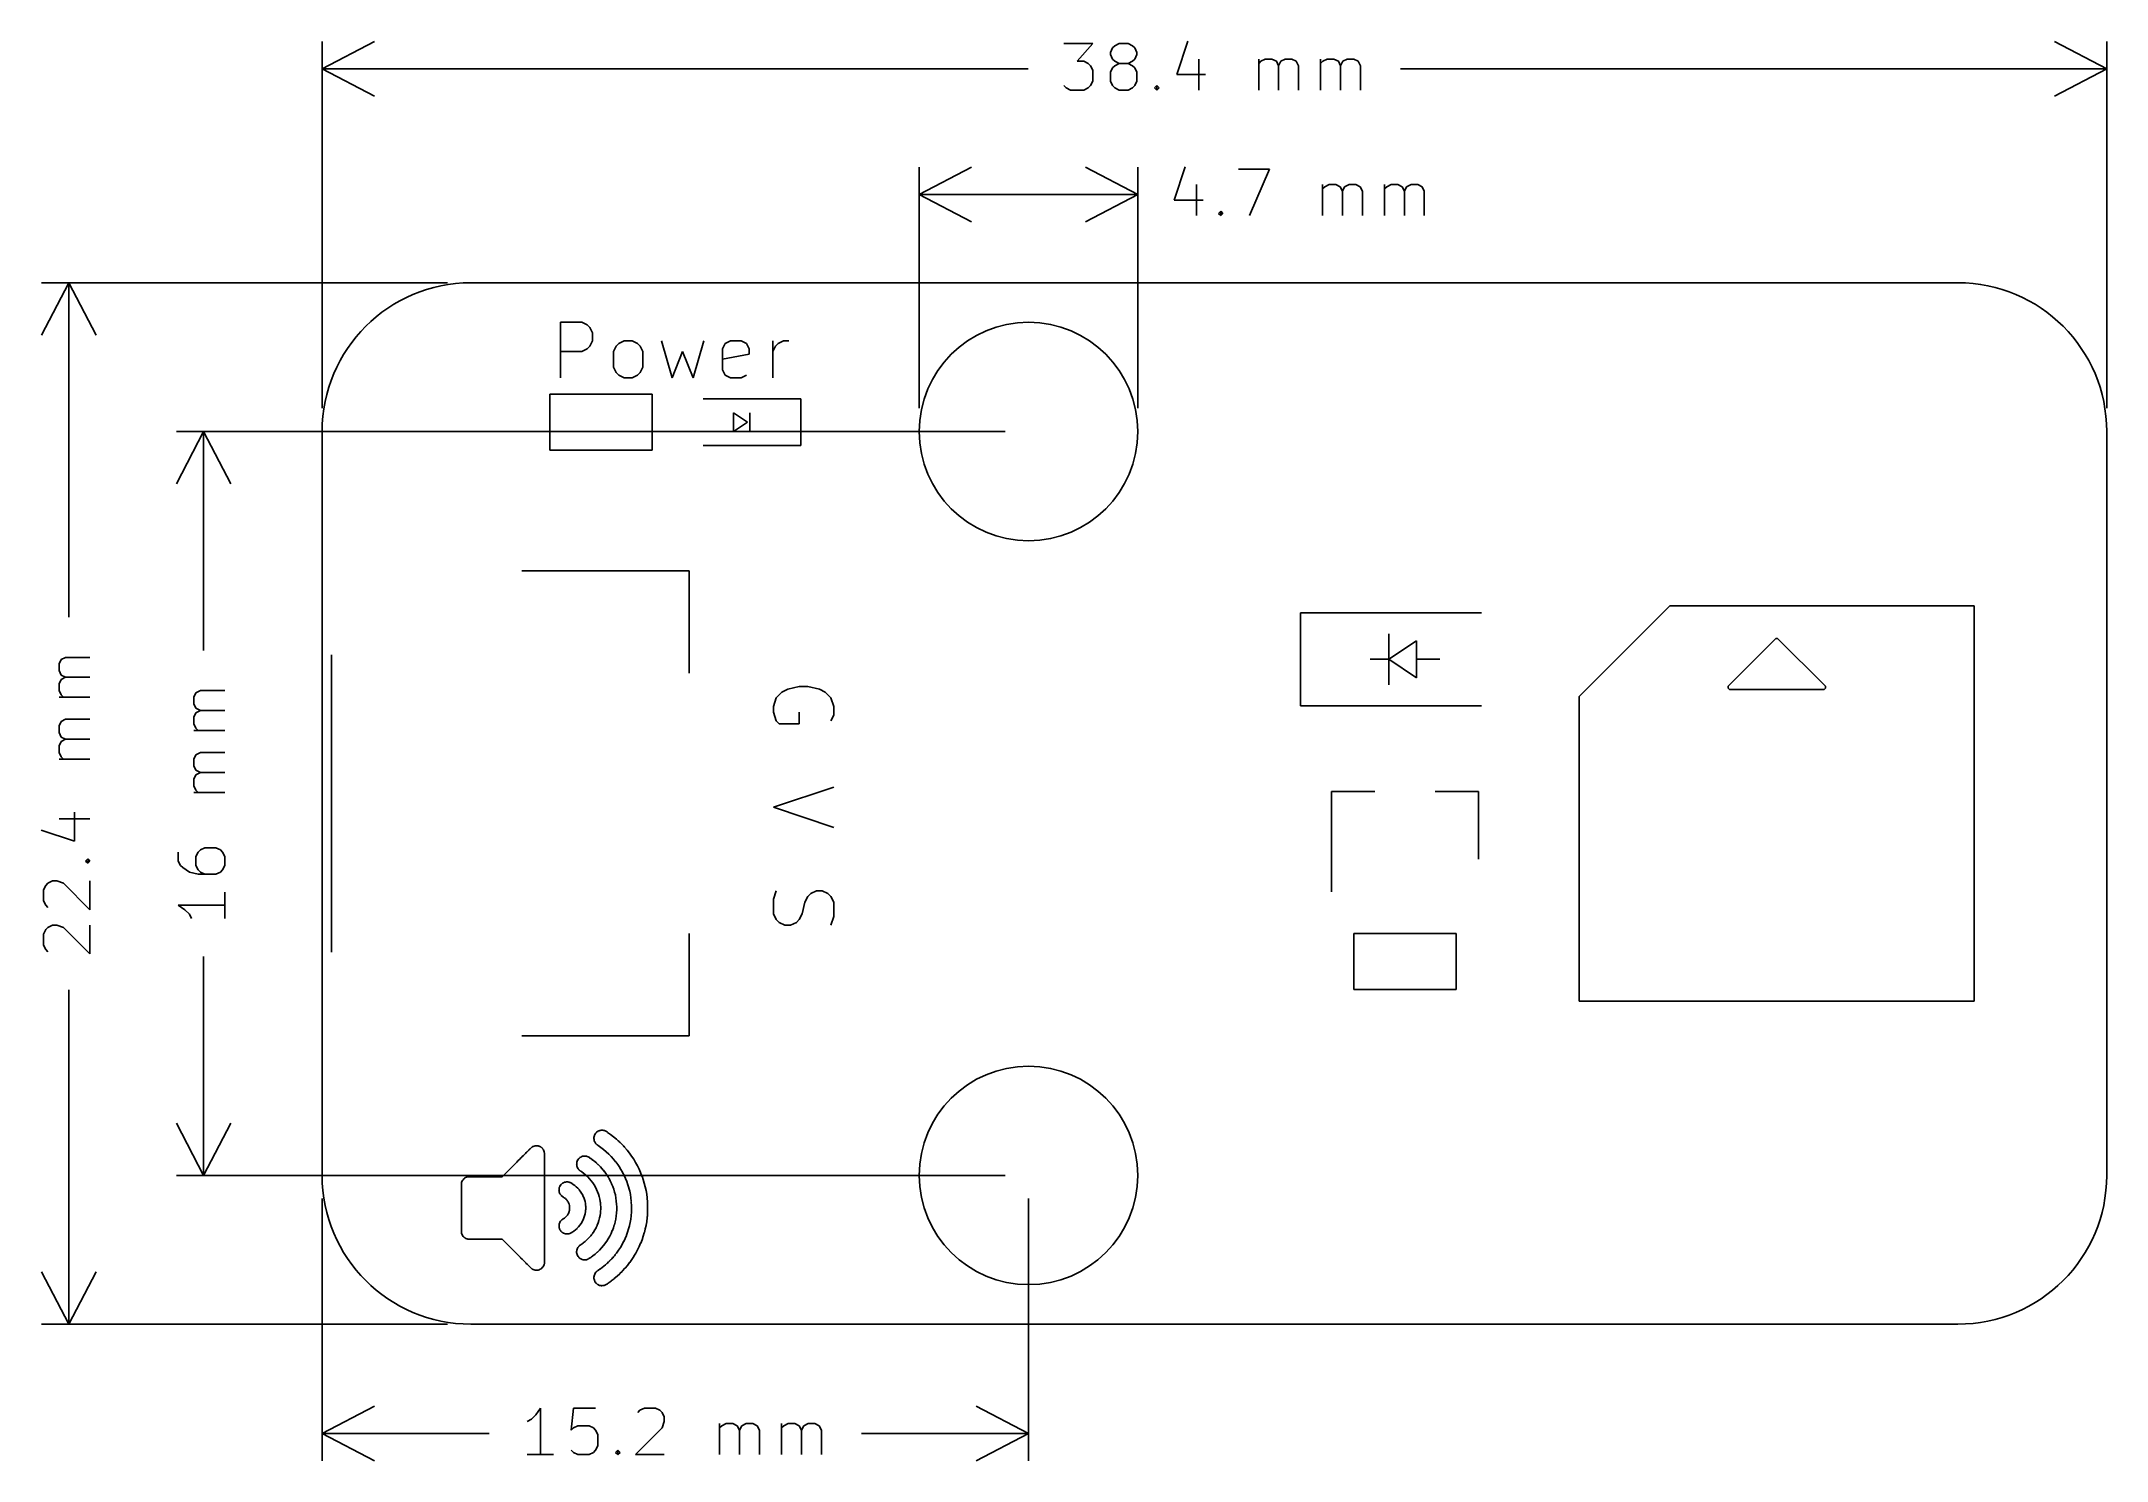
# Model space of a CAD drawing. Extents: x 89 to 133.4, y -135.3 to -104.8.
import ezdxf

# ---------------------------------------------------------------- set-up
doc = ezdxf.new("R2010")
doc.units = 0
doc.layers.add('BLACK', color=7, linetype='CONTINUOUS')

msp = doc.modelspace()

# ---------------------------------------------------------------- linework, layer by layer
at = {"layer": 'BLACK', "linetype": 'CONTINUOUS'}
for p, q in [((95, -105.4), (96.126504, -104.813579)), ((95, -112.7), (95, -104.81358)), ((110.961905, -104.854819), (111.580952, -104.854819)), ((111.580952, -104.854819), (111.247619, -105.235771)), ((112.057143, -104.902438), (112.152381, -104.854819)), ((112.152381, -104.854819), (112.342857, -104.854819)), ((112.342857, -104.854819), (112.438095, -104.902438)), ((113.628571, -104.8072), (113.390476, -105.521485)), ((133.4, -105.4), (132.273496, -104.813579)), ((133.4, -112.7), (133.4, -104.81358)), ((111.247619, -105.235771), (111.390476, -105.235771)), ((111.390476, -105.235771), (111.485714, -105.28339)), ((111.485714, -105.28339), (111.533333, -105.331009)), ((111.961905, -105.045295), (112.009524, -104.950057)), ((111.961905, -105.092914), (111.961905, -105.045295)), ((112.009524, -105.188152), (111.961905, -105.092914)), ((112.009524, -104.950057), (112.057143, -104.902438)), ((112.057143, -105.235771), (112.009524, -105.188152)), ((112.152381, -105.28339), (112.057143, -105.235771)), ((112.152381, -105.28339), (112.057143, -105.331009)), ((112.342857, -105.28339), (112.152381, -105.28339)), ((112.438095, -105.235771), (112.342857, -105.28339)), ((112.438095, -105.331009), (112.342857, -105.28339)), ((112.438095, -104.902438), (112.485714, -104.950057)), ((112.485714, -105.188152), (112.438095, -105.235771)), ((112.485714, -104.950057), (112.533333, -105.045295)), ((112.533333, -105.092914), (112.485714, -105.188152)), ((112.533333, -105.045295), (112.533333, -105.092914)), ((113.866666, -105.188152), (113.866666, -105.854819)), ((115.152381, -105.854819), (115.152381, -105.188152)), ((115.152381, -105.28339), (115.2, -105.235771)), ((115.2, -105.235771), (115.295238, -105.188152)), ((115.295238, -105.188152), (115.438095, -105.188152)), ((115.438095, -105.188152), (115.533333, -105.235771)), ((115.533333, -105.235771), (115.580952, -105.331009)), ((115.580952, -105.331009), (115.628571, -105.235771)), ((115.628571, -105.235771), (115.723809, -105.188152)), ((115.723809, -105.188152), (115.866666, -105.188152)), ((115.866666, -105.188152), (115.961905, -105.235771)), ((115.961905, -105.235771), (116.009524, -105.331009)), ((116.485714, -105.854819), (116.485714, -105.188152)), ((116.485714, -105.28339), (116.533333, -105.235771)), ((116.533333, -105.235771), (116.628571, -105.188152)), ((116.628571, -105.188152), (116.771428, -105.188152)), ((116.771428, -105.188152), (116.866666, -105.235771)), ((116.866666, -105.235771), (116.914285, -105.331009)), ((116.914285, -105.331009), (116.961904, -105.235771)), ((116.961904, -105.235771), (117.057142, -105.188152)), ((117.057142, -105.188152), (117.199999, -105.188152)), ((117.199999, -105.188152), (117.295238, -105.235771)), ((117.295238, -105.235771), (117.342857, -105.331009)), ((95, -105.4), (110.194048, -105.4)), ((95, -105.4), (96.126504, -105.986421)), ((111.009524, -105.8072), (110.961905, -105.75958)), ((111.533333, -105.75958), (111.485714, -105.8072)), ((111.533333, -105.331009), (111.580952, -105.426247)), ((111.580952, -105.664342), (111.533333, -105.75958)), ((111.580952, -105.426247), (111.580952, -105.664342)), ((112.009524, -105.378628), (111.961905, -105.473866)), ((111.961905, -105.473866), (111.961905, -105.664342)), ((111.961905, -105.664342), (112.009524, -105.75958)), ((112.057143, -105.331009), (112.009524, -105.378628)), ((112.009524, -105.75958), (112.057143, -105.8072)), ((112.485714, -105.378628), (112.438095, -105.331009)), ((112.438095, -105.8072), (112.485714, -105.75958)), ((112.533333, -105.473866), (112.485714, -105.378628)), ((112.485714, -105.75958), (112.533333, -105.664342)), ((112.533333, -105.664342), (112.533333, -105.473866)), ((112.914286, -105.8072), (112.961905, -105.75958)), ((112.961905, -105.75958), (113.009524, -105.8072)), ((112.961905, -105.75958), (112.961905, -105.854819)), ((113.390476, -105.521485), (114.009523, -105.521485)), ((115.580952, -105.331009), (115.580952, -105.854819)), ((116.009524, -105.331009), (116.009524, -105.854819)), ((116.914285, -105.331009), (116.914285, -105.854819)), ((117.342857, -105.331009), (117.342857, -105.854819)), ((118.205952, -105.4), (133.4, -105.4)), ((133.4, -105.4), (132.273496, -105.986421)), ((111.104762, -105.854819), (111.009524, -105.8072)), ((111.390476, -105.854819), (111.104762, -105.854819)), ((111.485714, -105.8072), (111.390476, -105.854819)), ((112.057143, -105.8072), (112.152381, -105.854819)), ((112.152381, -105.854819), (112.342857, -105.854819)), ((112.342857, -105.854819), (112.438095, -105.8072)), ((112.961905, -105.854819), (112.914286, -105.8072)), ((113.009524, -105.8072), (112.961905, -105.854819)), ((107.85, -108.1), (108.976504, -107.513579)), ((107.85, -112.7), (107.85, -107.51358)), ((112.55, -108.1), (111.423496, -107.513579)), ((112.55, -112.7), (112.55, -107.51358)), ((113.57381, -107.5072), (113.335715, -108.221485)), ((113.811905, -107.888152), (113.811905, -108.554819)), ((114.716667, -107.554819), (115.383333, -107.554819)), ((115.383333, -107.554819), (114.954762, -108.554819)), ((116.526191, -108.554819), (116.526191, -107.888152)), ((116.526191, -107.98339), (116.57381, -107.935771)), ((116.57381, -107.935771), (116.669048, -107.888152)), ((116.669048, -107.888152), (116.811905, -107.888152)), ((116.811905, -107.888152), (116.907143, -107.935771)), ((116.907143, -107.935771), (116.954762, -108.031009)), ((116.954762, -108.031009), (117.002381, -107.935771)), ((117.002381, -107.935771), (117.097619, -107.888152)), ((117.097619, -107.888152), (117.240476, -107.888152)), ((117.240476, -107.888152), (117.335715, -107.935771)), ((117.335715, -107.935771), (117.383334, -108.031009)), ((117.859524, -108.554819), (117.859524, -107.888152)), ((117.859524, -107.98339), (117.907143, -107.935771)), ((117.907143, -107.935771), (118.002381, -107.888152)), ((118.002381, -107.888152), (118.145238, -107.888152)), ((118.145238, -107.888152), (118.240476, -107.935771)), ((118.240476, -107.935771), (118.288095, -108.031009)), ((118.288095, -108.031009), (118.335714, -107.935771)), ((118.335714, -107.935771), (118.430952, -107.888152)), ((118.430952, -107.888152), (118.573809, -107.888152)), ((118.573809, -107.888152), (118.669048, -107.935771)), ((118.669048, -107.935771), (118.716667, -108.031009)), ((107.85, -108.1), (112.520239, -108.1)), ((107.85, -108.1), (108.976504, -108.686421)), ((112.55, -108.1), (111.423496, -108.686421)), ((113.335715, -108.221485), (113.954762, -108.221485)), ((116.954762, -108.031009), (116.954762, -108.554819)), ((117.383334, -108.031009), (117.383334, -108.554819)), ((118.288095, -108.031009), (118.288095, -108.554819)), ((118.716667, -108.031009), (118.716667, -108.554819)), ((114.288096, -108.5072), (114.335715, -108.45958)), ((114.335715, -108.554819), (114.288096, -108.5072)), ((114.335715, -108.45958), (114.383334, -108.5072)), ((114.335715, -108.45958), (114.335715, -108.554819)), ((114.383334, -108.5072), (114.335715, -108.554819)), ((89.55, -110), (88.963579, -111.126504)), ((97.7, -110), (88.96358, -110)), ((89.55, -110), (89.55, -117.194048)), ((89.55, -110), (90.136421, -111.126504)), ((98.2, -110), (130.2, -110)), ((100.128572, -112.047342), (100.128572, -110.847342)), ((100.128572, -110.847342), (100.585715, -110.847342)), ((100.585715, -110.847342), (100.7, -110.904485)), ((100.7, -110.904485), (100.757143, -110.961628)), ((100.757143, -110.961628), (100.814286, -111.075914)), ((100.814286, -111.075914), (100.814286, -111.247342)), ((100.585715, -111.475914), (100.128572, -111.475914)), ((100.7, -111.418771), (100.585715, -111.475914)), ((100.757143, -111.361628), (100.7, -111.418771)), ((100.814286, -111.247342), (100.757143, -111.361628)), ((101.271429, -111.475914), (101.328572, -111.361628)), ((101.271429, -111.818771), (101.271429, -111.475914)), ((101.328572, -111.361628), (101.385715, -111.304485)), ((101.385715, -111.304485), (101.5, -111.247342)), ((101.5, -111.247342), (101.671429, -111.247342)), ((101.671429, -111.247342), (101.785715, -111.304485)), ((101.785715, -111.304485), (101.842858, -111.361628)), ((101.842858, -111.361628), (101.9, -111.475914)), ((101.9, -111.475914), (101.9, -111.818771)), ((102.3, -111.247342), (102.528572, -112.047342)), ((102.528572, -112.047342), (102.757143, -111.475914)), ((102.757143, -111.475914), (102.985714, -112.047342)), ((102.985714, -112.047342), (103.214286, -111.247342)), ((103.614286, -111.418771), (103.671429, -111.304485)), ((103.614286, -111.875914), (103.614286, -111.418771)), ((104.185715, -111.533057), (103.614286, -111.647342)), ((103.671429, -111.304485), (103.785715, -111.247342)), ((103.785715, -111.247342), (104.014286, -111.247342)), ((104.014286, -111.247342), (104.128572, -111.304485)), ((104.128572, -111.304485), (104.185715, -111.418771)), ((104.185715, -111.418771), (104.185715, -111.533057)), ((104.7, -112.047342), (104.7, -111.247342)), ((104.7, -111.475914), (104.757143, -111.361628)), ((104.757143, -111.361628), (104.814286, -111.304485)), ((104.814286, -111.304485), (104.928571, -111.247342)), ((104.928571, -111.247342), (105.042857, -111.247342)), ((101.328572, -111.933057), (101.271429, -111.818771)), ((101.385715, -111.9902), (101.328572, -111.933057)), ((101.5, -112.047342), (101.385715, -111.9902)), ((101.785715, -111.9902), (101.671429, -112.047342)), ((101.842858, -111.933057), (101.785715, -111.9902)), ((101.9, -111.818771), (101.842858, -111.933057)), ((103.671429, -111.9902), (103.614286, -111.875914)), ((103.785715, -112.047342), (103.671429, -111.9902)), ((104.128572, -111.9902), (104.014286, -112.047342)), ((99.9, -112.4), (99.9, -113.6)), ((99.9, -112.4), (102.1, -112.4)), ((101.671429, -112.047342), (101.5, -112.047342)), ((102.1, -112.4), (102.1, -113.6)), ((104.014286, -112.047342), (103.785715, -112.047342)), ((105.3, -112.5), (103.2, -112.5)), ((103.85, -112.8), (104.15, -113)), ((103.85, -113.2), (103.85, -112.8)), ((104.2, -113.2), (104.2, -112.8)), ((105.3, -113.5), (105.3, -112.5)), ((92.45, -113.2), (91.863579, -114.326504)), ((109.7, -113.2), (91.86358, -113.2)), ((92.45, -113.2), (92.45, -117.908333)), ((92.45, -113.2), (93.036421, -114.326504)), ((95, -113.2), (95, -129.2)), ((104.15, -113), (103.85, -113.2)), ((133.4, -113.2), (133.4, -129.2)), ((102.1, -113.6), (99.9, -113.6)), ((105.3, -113.5), (103.2, -113.5)), ((99.3, -116.2), (102.9, -116.2)), ((102.9, -116.2), (102.9, -118.4)), ((116.05, -117.1), (116.05, -119.1)), ((116.05, -117.1), (119.95, -117.1)), ((124, -116.95), (122.05, -118.9)), ((124, -116.95), (130.55, -116.95)), ((130.55, -116.95), (130.55, -125.45)), ((117.95, -118.1), (117.95, -117.55)), ((117.95, -118.1), (118.55, -117.7)), ((118.55, -117.7), (118.55, -118.5)), ((125.253806, -118.680866), (126.264645, -117.664644)), ((126.264645, -117.664644), (126.280866, -117.653806)), ((126.280866, -117.653806), (126.319135, -117.653806)), ((126.319135, -117.653806), (126.319322, -117.653993)), ((126.319322, -117.653993), (127.335356, -118.664645)), ((89.338152, -118.2), (89.385771, -118.104761)), ((89.338152, -118.342857), (89.338152, -118.2)), ((89.385771, -118.104761), (89.481009, -118.057142)), ((89.481009, -118.057142), (90.004819, -118.057142)), ((95.2, -124.4), (95.2, -118)), ((117.55, -118.1), (117.95, -118.1)), ((117.95, -118.1), (117.95, -118.65)), ((118.55, -118.5), (117.95, -118.1)), ((118.55, -118.1), (119.05, -118.1)), ((89.385771, -118.438095), (89.338152, -118.342857)), ((89.338152, -118.628571), (89.385771, -118.533333)), ((89.338152, -118.771428), (89.338152, -118.628571)), ((89.481009, -118.485714), (89.385771, -118.438095)), ((89.385771, -118.533333), (89.481009, -118.485714)), ((89.481009, -118.485714), (90.004819, -118.485714)), ((89.385771, -118.866666), (89.338152, -118.771428)), ((90.004819, -118.914285), (89.338152, -118.914285)), ((89.43339, -118.914285), (89.385771, -118.866666)), ((92.238152, -118.914285), (92.285771, -118.819046)), ((92.238152, -119.057142), (92.238152, -118.914285)), ((92.285771, -119.15238), (92.238152, -119.057142)), ((92.285771, -118.819046), (92.381009, -118.771427)), ((92.381009, -118.771427), (92.904819, -118.771427)), ((104.7709, -118.928572), (104.708995, -119.114286)), ((104.894709, -118.804762), (104.7709, -118.928572)), ((105.018519, -118.742857), (104.894709, -118.804762)), ((105.266138, -118.680953), (105.018519, -118.742857)), ((105.451852, -118.680953), (105.266138, -118.680953)), ((105.699471, -118.742857), (105.451852, -118.680953)), ((105.82328, -118.804762), (105.699471, -118.742857)), ((105.94709, -118.928572), (105.82328, -118.804762)), ((106.008995, -119.114286), (105.94709, -118.928572)), ((116.05, -119.1), (119.95, -119.1)), ((122.05, -125.45), (122.05, -118.9)), ((125.253806, -118.719134), (125.253806, -118.680866)), ((125.280866, -118.746194), (125.253806, -118.719134)), ((125.3, -118.75), (125.280866, -118.746194)), ((127.319134, -118.746194), (125.3, -118.75)), ((127.319135, -118.746194), (127.319134, -118.746194)), ((127.346194, -118.719135), (127.319135, -118.746194)), ((127.335356, -118.664645), (127.346194, -118.680866)), ((127.346194, -118.680866), (127.346194, -118.719135)), ((89.338152, -119.533333), (89.385771, -119.438094)), ((89.338152, -119.67619), (89.338152, -119.533333)), ((89.385771, -119.438094), (89.481009, -119.390475)), ((89.481009, -119.390475), (90.004819, -119.390475)), ((92.238152, -119.342856), (92.285771, -119.247618)), ((92.238152, -119.485713), (92.238152, -119.342856)), ((92.285771, -119.580951), (92.238152, -119.485713)), ((92.381009, -119.199999), (92.285771, -119.15238)), ((92.285771, -119.247618), (92.381009, -119.199999)), ((92.381009, -119.199999), (92.904819, -119.199999)), ((104.708995, -119.114286), (104.708995, -119.238095)), ((104.708995, -119.238095), (104.7709, -119.42381)), ((104.7709, -119.42381), (104.832804, -119.485714)), ((104.832804, -119.485714), (105.266138, -119.485714)), ((105.266138, -119.485714), (105.266138, -119.238095)), ((105.94709, -119.42381), (106.008995, -119.3)), ((106.008995, -119.3), (106.008995, -119.114286)), ((89.385771, -119.771428), (89.338152, -119.67619)), ((89.338152, -119.961904), (89.385771, -119.866666)), ((89.338152, -120.104761), (89.338152, -119.961904)), ((89.481009, -119.819047), (89.385771, -119.771428)), ((89.385771, -119.866666), (89.481009, -119.819047)), ((89.481009, -119.819047), (90.004819, -119.819047)), ((92.904819, -119.62857), (92.238152, -119.62857)), ((92.33339, -119.62857), (92.285771, -119.580951)), ((89.385771, -120.199999), (89.338152, -120.104761)), ((90.004819, -120.247618), (89.338152, -120.247618)), ((89.43339, -120.247618), (89.385771, -120.199999)), ((92.238152, -120.247618), (92.285771, -120.152379)), ((92.238152, -120.390475), (92.238152, -120.247618)), ((92.285771, -120.485713), (92.238152, -120.390475)), ((92.285771, -120.152379), (92.381009, -120.10476)), ((92.381009, -120.10476), (92.904819, -120.10476)), ((92.238152, -120.676189), (92.285771, -120.580951)), ((92.238152, -120.819046), (92.238152, -120.676189)), ((92.285771, -120.914284), (92.238152, -120.819046)), ((92.381009, -120.533332), (92.285771, -120.485713)), ((92.285771, -120.580951), (92.381009, -120.533332)), ((92.381009, -120.533332), (92.904819, -120.533332)), ((106.008995, -120.847619), (104.708995, -121.280952)), ((92.904819, -120.961903), (92.238152, -120.961903)), ((92.33339, -120.961903), (92.285771, -120.914284)), ((104.708995, -121.280952), (106.008995, -121.714286)), ((116.72, -120.94), (116.72, -123.1)), ((116.72, -120.94), (117.65, -120.94)), ((119.88, -120.94), (118.95, -120.94)), ((119.88, -120.94), (119.88, -122.4)), ((88.9572, -121.771428), (89.671485, -122.009523)), ((89.338152, -121.533333), (90.004819, -121.533333)), ((89.671485, -122.009523), (89.671485, -121.390476)), ((92.381009, -122.199999), (92.33339, -122.247618)), ((92.476247, -122.15238), (92.381009, -122.199999)), ((92.714342, -122.15238), (92.476247, -122.15238)), ((92.80958, -122.199999), (92.714342, -122.15238)), ((92.8572, -122.247618), (92.80958, -122.199999)), ((89.90958, -122.438094), (89.9572, -122.390475)), ((89.9572, -122.485713), (89.90958, -122.438094)), ((89.90958, -122.438094), (90.004819, -122.438094)), ((89.9572, -122.390475), (90.004819, -122.438094)), ((90.004819, -122.438094), (89.9572, -122.485713)), ((91.904819, -122.247618), (91.904819, -122.438094)), ((91.904819, -122.438094), (91.952438, -122.533332)), ((91.952438, -122.533332), (92.000057, -122.580951)), ((92.000057, -122.580951), (92.142914, -122.676189)), ((92.33339, -122.247618), (92.285771, -122.342856)), ((92.285771, -122.342856), (92.285771, -122.533332)), ((92.285771, -122.533332), (92.33339, -122.62857)), ((92.33339, -122.62857), (92.381009, -122.676189)), ((92.80958, -122.676189), (92.8572, -122.62857)), ((92.904819, -122.342856), (92.8572, -122.247618)), ((92.8572, -122.62857), (92.904819, -122.533332)), ((92.904819, -122.533332), (92.904819, -122.342856)), ((89.004819, -123.057142), (89.052438, -122.961904)), ((89.004819, -123.295237), (89.004819, -123.057142)), ((89.052438, -122.961904), (89.100057, -122.914285)), ((89.100057, -122.914285), (89.195295, -122.866666)), ((89.195295, -122.866666), (89.290533, -122.866666)), ((89.290533, -122.866666), (89.43339, -122.914285)), ((89.43339, -122.914285), (90.004819, -123.485713)), ((90.004819, -123.485713), (90.004819, -122.866666)), ((92.142914, -122.676189), (92.33339, -122.723808)), ((92.33339, -122.723808), (92.714342, -122.723808)), ((92.381009, -122.676189), (92.476247, -122.723808)), ((92.714342, -122.723808), (92.80958, -122.676189)), ((92.904819, -123.104761), (92.904819, -123.676189)), ((104.7709, -123.076191), (104.708995, -123.261905)), ((105.513757, -123.138095), (105.637566, -123.076191)), ((105.637566, -123.076191), (105.761376, -123.076191)), ((105.761376, -123.076191), (105.885185, -123.138095)), ((89.052438, -123.390475), (89.004819, -123.295237)), ((89.100057, -123.438094), (89.052438, -123.390475)), ((92.904819, -123.390475), (91.904819, -123.390475)), ((91.904819, -123.390475), (92.047676, -123.485713)), ((92.047676, -123.485713), (92.142914, -123.580951)), ((104.708995, -123.261905), (104.708995, -123.571429)), ((105.328042, -123.571429), (105.389947, -123.32381)), ((105.389947, -123.32381), (105.451852, -123.2)), ((105.451852, -123.2), (105.513757, -123.138095)), ((105.885185, -123.138095), (105.94709, -123.2)), ((105.94709, -123.2), (106.008995, -123.32381)), ((106.008995, -123.32381), (106.008995, -123.633333)), ((89.004819, -124.009523), (89.052438, -123.914285)), ((89.052438, -123.914285), (89.100057, -123.866666)), ((89.100057, -123.866666), (89.195295, -123.819047)), ((89.195295, -123.819047), (89.290533, -123.819047)), ((89.290533, -123.819047), (89.43339, -123.866666)), ((89.43339, -123.866666), (90.004819, -124.438094)), ((90.004819, -124.438094), (90.004819, -123.819047)), ((92.142914, -123.580951), (92.190533, -123.676189)), ((104.708995, -123.571429), (104.7709, -123.695238)), ((104.7709, -123.695238), (104.832804, -123.757143)), ((104.832804, -123.757143), (104.956614, -123.819048)), ((104.956614, -123.819048), (105.080423, -123.819048)), ((105.080423, -123.819048), (105.204233, -123.757143)), ((105.204233, -123.757143), (105.266138, -123.695238)), ((105.266138, -123.695238), (105.328042, -123.571429)), ((106.008995, -123.633333), (105.94709, -123.819048)), ((89.004819, -124.247618), (89.004819, -124.009523)), ((89.052438, -124.342856), (89.004819, -124.247618)), ((89.100057, -124.390475), (89.052438, -124.342856)), ((102.9, -126.2), (102.9, -124)), ((117.2, -124), (119.4, -124)), ((117.2, -125.2), (117.2, -124)), ((119.4, -125.2), (119.4, -124)), ((92.45, -124.491666), (92.45, -129.2)), ((89.55, -125.205952), (89.55, -132.4)), ((119.4, -125.2), (117.2, -125.2)), ((130.55, -125.45), (122.05, -125.45)), ((99.3, -126.2), (102.9, -126.2)), ((92.45, -129.2), (91.863579, -128.073496)), ((92.45, -129.2), (93.036421, -128.073496)), ((100.847954, -128.40535), (100.848172, -128.403412)), ((100.850179, -128.427651), (100.847954, -128.40535)), ((100.848172, -128.403412), (100.848312, -128.403245)), ((100.848312, -128.403245), (100.848624, -128.385558)), ((100.848624, -128.385558), (100.849073, -128.38366)), ((100.849073, -128.38366), (100.849248, -128.383496)), ((100.849248, -128.383496), (100.852275, -128.362535)), ((100.850029, -128.42789), (100.850179, -128.427651)), ((100.850082, -128.42984), (100.850029, -128.42789)), ((100.8553, -128.451275), (100.850082, -128.42984)), ((100.852275, -128.362535), (100.852954, -128.360706)), ((100.852954, -128.360706), (100.853179, -128.360542)), ((100.853179, -128.360542), (100.859066, -128.340253)), ((100.859066, -128.340253), (100.859992, -128.338536)), ((100.859992, -128.338536), (100.860226, -128.338411)), ((100.860226, -128.338411), (100.868743, -128.319147)), ((100.868743, -128.319147), (100.86989, -128.317569)), ((100.86989, -128.317569), (100.87013, -128.31748)), ((100.87013, -128.31748), (100.881054, -128.299533)), ((100.881054, -128.299533), (100.882396, -128.298118)), ((100.882396, -128.298118), (100.882644, -128.298061)), ((100.882644, -128.298061), (100.895754, -128.281728)), ((100.895754, -128.281728), (100.897268, -128.280498)), ((100.897268, -128.280498), (100.897524, -128.280473)), ((100.897524, -128.280473), (100.912605, -128.266046)), ((100.912605, -128.266046), (100.914266, -128.265025)), ((100.914266, -128.265025), (100.914535, -128.265035)), ((100.914535, -128.265035), (100.931369, -128.252811)), ((100.931369, -128.252811), (100.933154, -128.252024)), ((100.933154, -128.252024), (100.933432, -128.252072)), ((100.933432, -128.252072), (100.951811, -128.24235)), ((100.951811, -128.24235), (100.953689, -128.241822)), ((100.953689, -128.241822), (100.95373, -128.241835)), ((100.95373, -128.241835), (100.959249, -128.239418)), ((100.959249, -128.239418), (100.961169, -128.239076)), ((100.961169, -128.239076), (100.961178, -128.23908)), ((100.961178, -128.23908), (100.972665, -128.234957)), ((100.972665, -128.234957), (100.9746, -128.234715)), ((100.9746, -128.234715), (100.97465, -128.23474)), ((100.97465, -128.23474), (100.98506, -128.23183)), ((100.98506, -128.23183), (100.987008, -128.231734)), ((100.987008, -128.231734), (100.987097, -128.231787)), ((100.987097, -128.231787), (100.997505, -128.22991)), ((100.997505, -128.22991), (100.999453, -128.229998)), ((100.999453, -128.229998), (100.999535, -128.230058)), ((100.999535, -128.230058), (101.010955, -128.22907)), ((101.010955, -128.22907), (101.012887, -128.229334)), ((101.012887, -128.229334), (101.012929, -128.229372)), ((101.012929, -128.229372), (101.026386, -128.229149)), ((101.026386, -128.229149), (101.027175, -128.229311)), ((101.027175, -128.229311), (101.028662, -128.229218)), ((101.028662, -128.229218), (101.030323, -128.229603)), ((101.030323, -128.229603), (101.04238, -128.229967)), ((101.04238, -128.229967), (101.044269, -128.230452)), ((101.044269, -128.230452), (101.044279, -128.230463)), ((101.044279, -128.230463), (101.054915, -128.231392)), ((101.054915, -128.231392), (101.056773, -128.231988)), ((101.056773, -128.231988), (101.056813, -128.232039)), ((101.056813, -128.232039), (101.066714, -128.233709)), ((101.066714, -128.233709), (101.068517, -128.234454)), ((101.068517, -128.234454), (101.068572, -128.234536)), ((101.068572, -128.234536), (101.078246, -128.237132)), ((101.078246, -128.237132), (101.07997, -128.238045)), ((101.07997, -128.238045), (101.080019, -128.238137)), ((101.080019, -128.238137), (101.089953, -128.241852)), ((101.089953, -128.241852), (101.091583, -128.242923)), ((101.091583, -128.242923), (101.091614, -128.242997)), ((101.091614, -128.242997), (101.102291, -128.248037)), ((101.102291, -128.248037), (101.103829, -128.249237)), ((101.103829, -128.249237), (101.103842, -128.249276)), ((101.103842, -128.249276), (101.115752, -128.255853)), ((101.115752, -128.255853), (101.117214, -128.257144)), ((101.117214, -128.257144), (101.117215, -128.257149)), ((101.117215, -128.257149), (101.130864, -128.265486)), ((101.130864, -128.265486), (101.132073, -128.266644)), ((101.132073, -128.266644), (101.141662, -128.272705)), ((101.141662, -128.272705), (101.143041, -128.274085)), ((101.143041, -128.274085), (101.143049, -128.274128)), ((101.143049, -128.274128), (101.206967, -128.318875)), ((101.206967, -128.318875), (101.208309, -128.32029)), ((101.208309, -128.32029), (101.208323, -128.320372)), ((101.208323, -128.320372), (101.270336, -128.367643)), ((101.270336, -128.367643), (101.271619, -128.369112)), ((101.271619, -128.369112), (101.271629, -128.369193)), ((101.271629, -128.369193), (101.332002, -128.419198)), ((101.332002, -128.419198), (101.333226, -128.420718)), ((101.333226, -128.420718), (101.33323, -128.420767)), ((101.33323, -128.420767), (101.370697, -128.453753)), ((99.188538, -128.912732), (99.219998, -128.8808)), ((99.219998, -128.8808), (99.221489, -128.879804)), ((99.221489, -128.879804), (99.250653, -128.850173)), ((99.250653, -128.850173), (99.252134, -128.849184)), ((99.252134, -128.849184), (99.279093, -128.821763)), ((99.279093, -128.821763), (99.280566, -128.82078)), ((99.280566, -128.82078), (99.305407, -128.795487)), ((99.305407, -128.795487), (99.306868, -128.794512)), ((99.306868, -128.794512), (99.329688, -128.771255)), ((99.329688, -128.771255), (99.331137, -128.770289)), ((99.331137, -128.770289), (99.352026, -128.74898)), ((99.352026, -128.74898), (99.353465, -128.748021)), ((99.353465, -128.748021), (99.372513, -128.728577)), ((99.372513, -128.728577), (99.373939, -128.727628)), ((99.373939, -128.727628), (99.391236, -128.709959)), ((99.391236, -128.709959), (99.392645, -128.709022)), ((99.392645, -128.709022), (99.408291, -128.693037)), ((99.408291, -128.693037), (99.40968, -128.692117)), ((99.40968, -128.692117), (99.423765, -128.677724)), ((99.423765, -128.677724), (99.425139, -128.676816)), ((99.425139, -128.676816), (99.43775, -128.663935)), ((99.43775, -128.663935), (99.439103, -128.663044)), ((99.439103, -128.663044), (99.450339, -128.651581)), ((99.450339, -128.651581), (99.451669, -128.65071)), ((99.451669, -128.65071), (99.46162, -128.640574)), ((99.46162, -128.640574), (99.462929, -128.639723)), ((99.462929, -128.639723), (99.471687, -128.630829)), ((99.471687, -128.630829), (99.472968, -128.630003)), ((99.472968, -128.630003), (99.48063, -128.622256)), ((99.48063, -128.622256), (99.481881, -128.621458)), ((99.481881, -128.621458), (99.488541, -128.614769)), ((99.488541, -128.614769), (99.489767, -128.613997)), ((99.489767, -128.613997), (99.495515, -128.608278)), ((99.495515, -128.608278), (99.496706, -128.607542)), ((99.496706, -128.607542), (99.501639, -128.602695)), ((99.501639, -128.602695), (99.502801, -128.601994)), ((99.502801, -128.601994), (99.507013, -128.597932)), ((99.507013, -128.597932), (99.508141, -128.597272)), ((99.508141, -128.597272), (99.511728, -128.5939)), ((99.511728, -128.5939), (99.512826, -128.593283)), ((99.512826, -128.593283), (99.515878, -128.590508)), ((99.515878, -128.590508), (99.516952, -128.589937)), ((99.516952, -128.589937), (99.519561, -128.58767)), ((99.519561, -128.58767), (99.520609, -128.58715)), ((99.520609, -128.58715), (99.522871, -128.585297)), ((99.522871, -128.585297), (99.523899, -128.584831)), ((99.523899, -128.584831), (99.525898, -128.583307)), ((99.525898, -128.583307), (99.526905, -128.5829)), ((99.526905, -128.5829), (99.528723, -128.581624)), ((99.528723, -128.581624), (99.529707, -128.581276)), ((99.529707, -128.581276), (99.531421, -128.580174)), ((99.531421, -128.580174), (99.532357, -128.579888)), ((99.532357, -128.579888), (99.534047, -128.578882)), ((99.534047, -128.578882), (99.534944, -128.578643)), ((99.534944, -128.578643), (99.536672, -128.57767)), ((99.536672, -128.57767), (99.537527, -128.577464)), ((99.537527, -128.577464), (99.539369, -128.576452)), ((99.539369, -128.576452), (99.539509, -128.576419)), ((99.539509, -128.576419), (99.539649, -128.576325)), ((99.539649, -128.576325), (99.541549, -128.575883)), ((99.541549, -128.575883), (99.541651, -128.575921)), ((99.541651, -128.575921), (99.561433, -128.568289)), ((99.561433, -128.568289), (99.56336, -128.567986)), ((99.56336, -128.567986), (99.563618, -128.568105)), ((99.563618, -128.568105), (99.58452, -128.56328)), ((99.58452, -128.56328), (99.586471, -128.563251)), ((99.586471, -128.563251), (99.586701, -128.563399)), ((99.586701, -128.563399), (99.608144, -128.561454)), ((99.608144, -128.561454), (99.610081, -128.56169)), ((99.610081, -128.56169), (99.610283, -128.561864)), ((99.610283, -128.561864), (99.631881, -128.562798)), ((99.631881, -128.562798), (99.633769, -128.56329)), ((99.633769, -128.56329), (99.633945, -128.563488)), ((99.633945, -128.563488), (99.655311, -128.567303)), ((99.655311, -128.567303), (99.657116, -128.568041)), ((99.657116, -128.568041), (99.657268, -128.568266)), ((99.657268, -128.568266), (99.678013, -128.574967)), ((99.678013, -128.574967), (99.679702, -128.575943)), ((99.679702, -128.575943), (99.679705, -128.57595)), ((99.679705, -128.57595), (99.684727, -128.577922)), ((99.684727, -128.577922), (99.686322, -128.579046)), ((99.686322, -128.579046), (99.686349, -128.579118)), ((99.686349, -128.579118), (99.701256, -128.586607)), ((99.701256, -128.586607), (99.702771, -128.587835)), ((99.702771, -128.587835), (99.702826, -128.588012)), ((99.702826, -128.588012), (99.716097, -128.596635)), ((99.716097, -128.596635), (99.717466, -128.598024)), ((99.717466, -128.598024), (99.717503, -128.598217)), ((99.717503, -128.598217), (99.730284, -128.608797)), ((99.730284, -128.608797), (99.731326, -128.610128)), ((99.731326, -128.610128), (99.73518, -128.613573)), ((99.73518, -128.613573), (99.736281, -128.615184)), ((99.736281, -128.615184), (99.736282, -128.615327)), ((99.736282, -128.615327), (99.750607, -128.631461)), ((99.750607, -128.631461), (99.751566, -128.63316)), ((99.751566, -128.63316), (99.751543, -128.633456)), ((99.751543, -128.633456), (99.763353, -128.651478)), ((99.763353, -128.651478), (99.764055, -128.653298)), ((99.764055, -128.653298), (99.763989, -128.653588)), ((99.763989, -128.653588), (99.773142, -128.67332)), ((99.773142, -128.67332), (99.773573, -128.675222)), ((99.773573, -128.675222), (99.773469, -128.675491)), ((99.773469, -128.675491), (99.77992, -128.696875)), ((99.77992, -128.696875), (99.780009, -128.697964)), ((99.780009, -128.697964), (99.78049, -128.699559)), ((99.78049, -128.699559), (99.780494, -128.700145)), ((99.780494, -128.700145), (99.780702, -128.700854)), ((99.780702, -128.700854), (99.780673, -128.701598)), ((99.780673, -128.701598), (99.780898, -128.702615)), ((99.780898, -128.702615), (99.780826, -128.703412)), ((99.780826, -128.703412), (99.781068, -128.704793)), ((99.781068, -128.704793), (99.780962, -128.705667)), ((99.780962, -128.705667), (99.781223, -128.707509)), ((99.781223, -128.707509), (99.781088, -128.708466)), ((99.781088, -128.708466), (99.781367, -128.710854)), ((99.781367, -128.710854), (99.781207, -128.711888)), ((99.781207, -128.711888), (99.781503, -128.714915)), ((99.781503, -128.714915), (99.78132, -128.716025)), ((99.78132, -128.716025), (99.781631, -128.719772)), ((99.781631, -128.719772), (99.781428, -128.720951)), ((99.781428, -128.720951), (99.781752, -128.725501)), ((99.781752, -128.725501), (99.781531, -128.726742)), ((99.781531, -128.726742), (99.781866, -128.732178)), ((99.781866, -128.732178), (99.78163, -128.733478)), ((99.78163, -128.733478), (99.781974, -128.739881)), ((99.781974, -128.739881), (99.781724, -128.741231)), ((99.781724, -128.741231), (99.782075, -128.74868)), ((99.782075, -128.74868), (99.781812, -128.750079)), ((99.781812, -128.750079), (99.782169, -128.758651)), ((99.782169, -128.758651), (99.781896, -128.760089)), ((99.781896, -128.760089), (99.782258, -128.769868)), ((99.782258, -128.769868), (99.781975, -128.771346)), ((99.781975, -128.771346), (99.78234, -128.782405)), ((99.78234, -128.782405), (99.782049, -128.783914)), ((99.782049, -128.783914), (99.782417, -128.796333)), ((99.782417, -128.796333), (99.782118, -128.797875)), ((99.782118, -128.797875), (99.782488, -128.811729)), ((99.782488, -128.811729), (99.782183, -128.813296)), ((99.782183, -128.813296), (99.782553, -128.828664)), ((99.782553, -128.828664), (99.782242, -128.830253)), ((99.782242, -128.830253), (99.782613, -128.847211)), ((99.782613, -128.847211), (99.782296, -128.848823)), ((99.782296, -128.848823), (99.782667, -128.867444)), ((99.782667, -128.867444), (99.782346, -128.869075)), ((99.782346, -128.869075), (99.782717, -128.889437)), ((100.488395, -128.893838), (100.497427, -128.873476)), ((100.497427, -128.873476), (100.498574, -128.871899)), ((100.498574, -128.871899), (100.498836, -128.871802)), ((100.498836, -128.871802), (100.510398, -128.853174)), ((100.510398, -128.853174), (100.511751, -128.85177)), ((100.511751, -128.85177), (100.512025, -128.85171)), ((100.512025, -128.85171), (100.52596, -128.834982)), ((100.52596, -128.834982), (100.527495, -128.833779)), ((100.527495, -128.833779), (100.527777, -128.833757)), ((100.527777, -128.833757), (100.54393, -128.819105)), ((100.54393, -128.819105), (100.545618, -128.818127)), ((100.545618, -128.818127), (100.5459, -128.818145)), ((100.5459, -128.818145), (100.564121, -128.805743)), ((100.564121, -128.805743), (100.565928, -128.805009)), ((100.565928, -128.805009), (100.566201, -128.805065)), ((100.566201, -128.805065), (100.58634, -128.795092)), ((100.58634, -128.795092), (100.58823, -128.794612)), ((100.58823, -128.794612), (100.588377, -128.794664)), ((100.588377, -128.794664), (100.600324, -128.79015)), ((100.600324, -128.79015), (100.601812, -128.789938)), ((100.601812, -128.789938), (100.606198, -128.788401)), ((100.606198, -128.788401), (100.607561, -128.788275)), ((100.607561, -128.788275), (100.611292, -128.787122)), ((100.611292, -128.787122), (100.612864, -128.787046)), ((100.612864, -128.787046), (100.616483, -128.786208)), ((100.616483, -128.786208), (100.618161, -128.786249)), ((100.618161, -128.786249), (100.622348, -128.785629)), ((100.622348, -128.785629), (100.62397, -128.785792)), ((100.62397, -128.785792), (100.629467, -128.785322)), ((100.629467, -128.785322), (100.631016, -128.785563)), ((100.631016, -128.785563), (100.638527, -128.785199)), ((100.638527, -128.785199), (100.639989, -128.78547)), ((100.639989, -128.78547), (100.648536, -128.785178)), ((100.648536, -128.785178), (100.65, -128.785466)), ((100.65, -128.785466), (100.659864, -128.785209)), ((100.659864, -128.785209), (100.66128, -128.785494)), ((100.66128, -128.785494), (100.66855, -128.78535)), ((100.66855, -128.78535), (100.66996, -128.785654)), ((100.66996, -128.785654), (100.675347, -128.785673)), ((100.675347, -128.785673), (100.676814, -128.786039)), ((100.676814, -128.786039), (100.68099, -128.786261)), ((100.68099, -128.786261), (100.682519, -128.786737)), ((100.682519, -128.786737), (100.686155, -128.7872)), ((100.686155, -128.7872), (100.687621, -128.787785)), ((100.687621, -128.787785), (100.691407, -128.788549)), ((100.691407, -128.788549), (100.692577, -128.789114)), ((100.692577, -128.789114), (100.696178, -128.789974)), ((100.696178, -128.789974), (100.697712, -128.790788)), ((100.697712, -128.790788), (100.706626, -128.793534)), ((100.706626, -128.793534), (100.708314, -128.794512)), ((100.708314, -128.794512), (100.708321, -128.794526)), ((100.708321, -128.794526), (100.717077, -128.797865)), ((100.717077, -128.797865), (100.718698, -128.798951)), ((100.718698, -128.798951), (100.718707, -128.798972)), ((100.718707, -128.798972), (100.727943, -128.80322)), ((100.727943, -128.80322), (100.72949, -128.804409)), ((100.72949, -128.804409), (100.729494, -128.80442)), ((100.729494, -128.80442), (100.739725, -128.809863)), ((100.739725, -128.809863), (100.741182, -128.811116)), ((100.741182, -128.811116), (100.752955, -128.818065)), ((100.752955, -128.818065), (100.754305, -128.819328)), ((100.754305, -128.819328), (100.768182, -128.828109)), ((100.768182, -128.828109), (100.768238, -128.828165)), ((100.768238, -128.828165), (100.768312, -128.828197)), ((100.768312, -128.828197), (100.769635, -128.829544)), ((100.769635, -128.829544), (100.804692, -128.853506)), ((100.804692, -128.853506), (100.806045, -128.854911)), ((100.806045, -128.854911), (100.806052, -128.854951)), ((100.806052, -128.854951), (100.838884, -128.878985)), ((100.838884, -128.878985), (100.840191, -128.880433)), ((100.840191, -128.880433), (100.840198, -128.880481)), ((100.840198, -128.880481), (100.871622, -128.905247)), ((100.855182, -128.451542), (100.8553, -128.451275)), ((100.855512, -128.453464), (100.855182, -128.451542)), ((100.863621, -128.473686), (100.855512, -128.453464)), ((100.863577, -128.473814), (100.863621, -128.473686)), ((100.864063, -128.475703), (100.863577, -128.473814)), ((100.865675, -128.478595), (100.864063, -128.475703)), ((100.866083, -128.47989), (100.865675, -128.478595)), ((100.87336, -128.492514), (100.866083, -128.47989)), ((100.873333, -128.492662), (100.87336, -128.492514)), ((100.874102, -128.494454), (100.873333, -128.492662)), ((100.882296, -128.505846), (100.874102, -128.494454)), ((100.882284, -128.506011), (100.882296, -128.505846)), ((100.883241, -128.507711), (100.882284, -128.506011)), ((100.892758, -128.518321), (100.883241, -128.507711)), ((100.892762, -128.518471), (100.892758, -128.518321)), ((100.893886, -128.520065), (100.892762, -128.518471)), ((100.905154, -128.530348), (100.893886, -128.520065)), ((100.905166, -128.530458), (100.905154, -128.530348)), ((100.906419, -128.531953), (100.905166, -128.530458)), ((100.919886, -128.542368), (100.906419, -128.531953)), ((100.919898, -128.542433), (100.919886, -128.542368)), ((100.921241, -128.543848), (100.919898, -128.542433)), ((100.937467, -128.554917), (100.921241, -128.543848)), ((100.938616, -128.556124), (100.937467, -128.554917)), ((100.998055, -128.597517), (100.938616, -128.556124)), ((100.999042, -128.59865), (100.998055, -128.597517)), ((101.057048, -128.64297), (100.999042, -128.59865)), ((101.057979, -128.644142), (101.057048, -128.64297)), ((101.113597, -128.690749), (101.057979, -128.644142)), ((101.114472, -128.691959), (101.113597, -128.690749)), ((101.167711, -128.740866), (101.114472, -128.691959)), ((101.168531, -128.742116), (101.167711, -128.740866)), ((101.21941, -128.793338), (101.168531, -128.742116)), ((101.220172, -128.794624), (101.21941, -128.793338)), ((101.268707, -128.848181), (101.220172, -128.794624)), ((101.269408, -128.849498), (101.268707, -128.848181)), ((101.315608, -128.905397), (101.269408, -128.849498)), ((101.370697, -128.453753), (101.371739, -128.455137)), ((101.371739, -128.455137), (101.381896, -128.464201)), ((101.381896, -128.464201), (101.382897, -128.465593)), ((101.382897, -128.465593), (101.394798, -128.476567)), ((101.394798, -128.476567), (101.395778, -128.477971)), ((101.395778, -128.477971), (101.408965, -128.490408)), ((101.408965, -128.490408), (101.40993, -128.491817)), ((101.40993, -128.491817), (101.423946, -128.50526)), ((101.423946, -128.50526), (101.4249, -128.506676)), ((101.4249, -128.506676), (101.439287, -128.520669)), ((101.439287, -128.520669), (101.440232, -128.522091)), ((101.440232, -128.522091), (101.454534, -128.536173)), ((101.454534, -128.536173), (101.455469, -128.537599)), ((101.455469, -128.537599), (101.46923, -128.551309)), ((101.46923, -128.551309), (101.470151, -128.552733)), ((101.470151, -128.552733), (101.48292, -128.565618)), ((101.48292, -128.565618), (101.483823, -128.567037)), ((101.483823, -128.567037), (101.495149, -128.578639)), ((101.495149, -128.578639), (101.496027, -128.580049)), ((101.496027, -128.580049), (101.505467, -128.589919)), ((101.505467, -128.589919), (101.505908, -128.590647)), ((101.505908, -128.590647), (101.507286, -128.591953)), ((101.507286, -128.591953), (101.508277, -128.593633)), ((101.508277, -128.593633), (101.508275, -128.593668)), ((101.508275, -128.593668), (101.560693, -128.654477)), ((101.560693, -128.654477), (101.561646, -128.656179)), ((101.561646, -128.656179), (101.561639, -128.656263)), ((101.561639, -128.656263), (101.611289, -128.718848)), ((101.611289, -128.718848), (101.612172, -128.720588)), ((101.612172, -128.720588), (101.612161, -128.720672)), ((101.612161, -128.720672), (101.658985, -128.784932)), ((101.658985, -128.784932), (101.659795, -128.786706)), ((101.659795, -128.786706), (101.659781, -128.786789)), ((101.659781, -128.786789), (101.703748, -128.852655)), ((101.703748, -128.852655), (101.704485, -128.854461)), ((101.704485, -128.854461), (101.704468, -128.854544)), ((101.704468, -128.854544), (101.745553, -128.921944)), ((109.7, -129.2), (91.86358, -129.2)), ((98.008477, -129.333015), (98.018022, -129.313326)), ((98.018022, -129.313326), (98.019223, -129.311788)), ((98.019223, -129.311788), (98.019478, -129.311703)), ((98.019478, -129.311703), (98.031395, -129.293745)), ((98.031395, -129.293745), (98.032792, -129.292383)), ((98.032792, -129.292383), (98.033055, -129.292333)), ((98.033055, -129.292333), (98.047133, -129.276296)), ((98.047133, -129.276296), (98.048699, -129.275134)), ((98.048699, -129.275134), (98.048966, -129.27512)), ((98.048966, -129.27512), (98.064995, -129.261194)), ((98.064995, -129.261194), (98.066704, -129.260253)), ((98.066704, -129.260253), (98.066974, -129.260276)), ((98.066974, -129.260276), (98.084744, -129.248654)), ((98.084744, -129.248654), (98.086565, -129.247954)), ((98.086565, -129.247954), (98.086833, -129.248014)), ((98.086833, -129.248014), (98.106141, -129.238894)), ((98.106141, -129.238894), (98.108041, -129.23845)), ((98.108041, -129.23845), (98.108305, -129.238549)), ((98.108305, -129.238549), (98.128944, -129.23213)), ((98.128944, -129.23213), (98.130887, -129.231956)), ((98.130887, -129.231956), (98.131016, -129.232026)), ((98.131016, -129.232026), (98.142148, -129.229737)), ((98.142148, -129.229737), (98.143609, -129.229765)), ((98.143609, -129.229765), (98.145774, -129.229435)), ((98.145774, -129.229435), (98.147185, -129.229606)), ((98.147185, -129.229606), (98.151816, -129.229204)), ((98.151816, -129.229204), (98.153244, -129.229432)), ((98.153244, -129.229432), (98.160509, -129.228997)), ((98.160509, -129.228997), (98.162003, -129.229258)), ((98.162003, -129.229258), (98.171989, -129.228811)), ((98.171989, -129.228811), (98.173533, -129.229092)), ((98.173533, -129.229092), (98.186316, -129.228641)), ((98.186316, -129.228641), (98.187905, -129.228938)), ((98.187905, -129.228938), (98.203547, -129.228488)), ((98.203547, -129.228488), (98.205175, -129.228797)), ((98.205175, -129.228797), (98.223728, -129.228352)), ((98.223728, -129.228352), (98.225385, -129.22867)), ((98.225385, -129.22867), (98.246909, -129.228232)), ((98.246909, -129.228232), (98.248592, -129.228558)), ((98.248592, -129.228558), (98.273136, -129.228128)), ((98.273136, -129.228128), (98.274839, -129.22846)), ((98.274839, -129.22846), (98.302455, -129.22804)), ((98.302455, -129.22804), (98.304173, -129.228376)), ((98.304173, -129.228376), (98.334913, -129.227967)), ((98.334913, -129.227967), (98.336645, -129.228308)), ((98.336645, -129.228308), (98.370555, -129.22791)), ((98.370555, -129.22791), (98.3723, -129.228254)), ((98.3723, -129.228254), (98.409427, -129.227867)), ((98.409427, -129.227867), (98.411184, -129.228214)), ((98.411184, -129.228214), (98.451577, -129.22784)), ((98.451577, -129.22784), (98.453345, -129.228191)), ((98.453345, -129.228191), (98.49705, -129.227827)), ((98.49705, -129.227827), (98.498637, -129.228142)), ((98.498637, -129.228142), (98.515478, -129.227826)), ((98.515478, -129.227826), (98.51737, -129.228202)), ((98.51737, -129.228202), (98.873212, -129.227827)), ((98.873212, -129.227827), (99.187038, -128.913734)), ((99.187038, -128.913734), (99.188538, -128.912732)), ((99.782717, -128.889437), (99.782391, -128.891089)), ((99.782391, -128.891089), (99.782761, -128.913262)), ((99.782761, -128.913262), (99.782431, -128.914931)), ((99.782431, -128.914931), (99.782801, -128.938992)), ((99.782801, -128.938992), (99.782468, -128.940675)), ((99.782468, -128.940675), (99.782835, -128.966702)), ((99.782835, -128.966702), (99.782499, -128.968397)), ((99.782499, -128.968397), (99.782865, -128.996463)), ((99.782865, -128.996463), (99.782525, -128.998174)), ((99.782525, -128.998174), (99.782891, -129.02835)), ((99.782891, -129.02835), (99.782549, -129.030072)), ((99.782549, -129.030072), (99.782912, -129.062436)), ((99.782912, -129.062436), (99.782567, -129.064167)), ((99.782567, -129.064167), (99.782929, -129.098793)), ((99.782929, -129.098793), (99.782582, -129.100537)), ((99.782582, -129.100537), (99.782942, -129.137494)), ((99.782942, -129.137494), (99.782594, -129.139245)), ((99.782594, -129.139245), (99.78295, -129.178614)), ((99.782954, -129.317213), (99.782598, -129.318995)), ((99.782598, -129.318995), (99.782948, -129.368738)), ((99.78295, -129.178614), (99.7826, -129.18037)), ((99.7826, -129.18037), (99.782955, -129.222225)), ((99.782956, -129.268401), (99.782602, -129.270175)), ((99.782602, -129.270175), (99.782954, -129.317213)), ((99.782955, -129.222225), (99.782603, -129.223991)), ((99.782603, -129.223991), (99.782956, -129.268401)), ((100.476661, -128.954626), (100.476979, -128.952702)), ((100.477445, -128.969179), (100.476661, -128.954626)), ((100.476979, -128.952702), (100.477028, -128.952648)), ((100.477028, -128.952648), (100.477271, -128.938548)), ((100.477218, -128.971185), (100.477395, -128.969242)), ((100.479002, -128.985103), (100.477218, -128.971185)), ((100.477271, -128.938548), (100.477726, -128.936651)), ((100.477395, -128.969242), (100.477445, -128.969179)), ((100.477726, -128.936651), (100.477799, -128.936582)), ((100.477799, -128.936582), (100.479079, -128.924023)), ((100.478933, -128.985208), (100.479002, -128.985103)), ((100.478935, -128.987158), (100.478933, -128.985208)), ((100.481669, -128.999299), (100.478935, -128.987158)), ((100.479079, -128.924023), (100.479563, -128.922569)), ((100.479563, -128.922569), (100.480022, -128.919392)), ((100.480022, -128.919392), (100.480783, -128.917596)), ((100.480783, -128.917596), (100.48092, -128.917505)), ((100.48092, -128.917505), (100.487231, -128.895686)), ((100.481599, -128.999434), (100.481669, -128.999299)), ((100.48181, -129.001373), (100.481599, -128.999434)), ((100.486911, -129.016532), (100.48181, -129.001373)), ((100.486841, -129.016718), (100.486911, -129.016532)), ((100.487274, -129.01862), (100.486841, -129.016718)), ((100.487231, -128.895686), (100.488153, -128.893968)), ((100.49621, -129.037776), (100.487274, -129.01862)), ((100.488153, -128.893968), (100.488395, -128.893838)), ((100.496148, -129.038051), (100.49621, -129.037776)), ((100.496843, -129.039874), (100.496148, -129.038051)), ((100.508256, -129.057406), (100.496843, -129.039874)), ((100.508233, -129.057685), (100.508256, -129.057406)), ((100.509176, -129.059393), (100.508233, -129.057685)), ((100.523204, -129.075499), (100.509176, -129.059393)), ((100.523216, -129.075756), (100.523204, -129.075499)), ((100.524373, -129.077327), (100.523216, -129.075756)), ((100.541169, -129.092208), (100.524373, -129.077327)), ((100.541204, -129.092425), (100.541169, -129.092208)), ((100.542531, -129.093854), (100.541204, -129.092425)), ((100.562124, -129.107609), (100.542531, -129.093854)), ((100.562128, -129.107627), (100.562124, -129.107609)), ((100.563503, -129.10901), (100.562128, -129.107627)), ((100.587743, -129.124898), (100.563503, -129.10901)), ((100.588683, -129.125934), (100.587743, -129.124898)), ((100.632707, -129.158097), (100.588683, -129.125934)), ((100.633575, -129.159175), (100.632707, -129.158097)), ((100.675426, -129.193704), (100.633575, -129.159175)), ((100.67623, -129.194832), (100.675426, -129.193704)), ((100.715834, -129.23161), (100.67623, -129.194832)), ((100.716571, -129.232783), (100.715834, -129.23161)), ((100.753851, -129.27169), (100.716571, -129.232783)), ((100.754517, -129.272902), (100.753851, -129.27169)), ((100.78939, -129.313811), (100.754517, -129.272902)), ((100.789988, -129.315065), (100.78939, -129.313811)), ((100.822382, -129.357863), (100.789988, -129.315065)), ((100.871622, -128.905247), (100.872876, -128.906742)), ((100.872876, -128.906742), (100.872881, -128.906791)), ((100.872881, -128.906791), (100.903705, -128.932949)), ((100.903705, -128.932949), (100.904904, -128.934488)), ((100.904904, -128.934488), (100.904907, -128.934533)), ((100.904907, -128.934533), (100.935936, -128.962746)), ((100.935936, -128.962746), (100.937033, -128.964256)), ((100.937033, -128.964256), (100.952345, -128.97862)), ((100.952345, -128.97862), (100.953455, -128.980224)), ((100.953455, -128.980224), (100.953455, -128.980245)), ((100.953455, -128.980245), (100.987509, -129.014231)), ((100.987509, -129.014231), (100.988582, -129.01586)), ((100.988582, -129.01586), (100.988581, -129.015913)), ((100.988581, -129.015913), (101.020031, -129.049573)), ((101.020031, -129.049573), (101.021046, -129.051239)), ((101.021046, -129.051239), (101.021043, -129.051299)), ((101.021043, -129.051299), (101.050436, -129.085292)), ((101.050436, -129.085292), (101.051386, -129.086995)), ((101.051386, -129.086995), (101.05138, -129.087059)), ((101.05138, -129.087059), (101.07927, -129.122049)), ((101.07927, -129.122049), (101.080151, -129.12379)), ((101.080151, -129.12379), (101.080143, -129.123851)), ((101.080143, -129.123851), (101.107084, -129.160512)), ((101.107084, -129.160512), (101.107896, -129.162286)), ((101.107896, -129.162286), (101.107892, -129.16231)), ((101.107892, -129.16231), (101.126064, -129.188537)), ((101.126064, -129.188537), (101.126782, -129.190242)), ((101.126782, -129.190242), (101.139725, -129.209527)), ((101.139725, -129.209527), (101.140398, -129.211212)), ((101.140398, -129.211212), (101.151955, -129.229027)), ((101.151955, -129.229027), (101.15261, -129.230748)), ((101.15261, -129.230748), (101.163271, -129.247925)), ((101.163271, -129.247925), (101.163894, -129.249671)), ((101.163894, -129.249671), (101.174168, -129.267079)), ((101.174168, -129.267079), (101.174753, -129.268842)), ((101.174753, -129.268842), (101.185141, -129.287345)), ((101.185141, -129.287345), (101.185685, -129.289107)), ((101.185685, -129.289107), (101.196685, -129.309577)), ((101.196685, -129.309577), (101.197085, -129.310957)), ((101.197085, -129.310957), (101.200845, -129.317769)), ((101.200845, -129.317769), (101.201372, -129.319647)), ((101.201372, -129.319647), (101.201359, -129.319685)), ((101.201359, -129.319685), (101.229072, -129.377143)), ((101.316252, -128.906749), (101.315608, -128.905397)), ((101.360126, -128.965001), (101.316252, -128.906749)), ((101.36073, -128.966414), (101.360126, -128.965001)), ((101.390619, -129.009373), (101.36073, -128.966414)), ((101.391155, -129.010778), (101.390619, -129.009373)), ((101.429349, -129.07088), (101.391155, -129.010778)), ((101.429818, -129.072298), (101.429349, -129.07088)), ((101.465246, -129.134099), (101.429818, -129.072298)), ((101.465649, -129.135536), (101.465246, -129.134099)), ((101.498254, -129.198892), (101.465649, -129.135536)), ((101.498594, -129.20035), (101.498254, -129.198892)), ((101.528326, -129.265119), (101.498594, -129.20035)), ((101.528601, -129.266592), (101.528326, -129.265119)), ((101.555407, -129.332634), (101.528601, -129.266592)), ((101.745553, -128.921944), (101.746215, -128.923779)), ((101.746215, -128.923779), (101.746194, -128.923861)), ((101.746194, -128.923861), (101.784366, -128.992729)), ((101.784366, -128.992729), (101.784952, -128.99459)), ((101.784952, -128.99459), (101.784927, -128.994672)), ((101.784927, -128.994672), (101.82016, -129.064936)), ((101.82016, -129.064936), (101.820668, -129.066819)), ((101.820668, -129.066819), (101.82064, -129.0669)), ((101.82064, -129.0669), (101.852904, -129.138495)), ((101.852904, -129.138495), (101.853334, -129.140397)), ((101.853334, -129.140397), (101.853302, -129.140478)), ((101.853302, -129.140478), (101.882568, -129.213333)), ((101.882568, -129.213333), (101.882919, -129.215252)), ((101.882919, -129.215252), (101.882884, -129.21533)), ((101.882884, -129.21533), (101.909123, -129.289378)), ((101.909123, -129.289378), (101.909393, -129.29131)), ((101.909393, -129.29131), (101.909356, -129.291386)), ((101.909356, -129.291386), (101.932539, -129.366557)), ((95, -129.7), (95, -135.33642)), ((97.996026, -129.760511), (97.996374, -129.758759)), ((97.996372, -129.802611), (97.996026, -129.760511)), ((97.996032, -129.719696), (97.996378, -129.717958)), ((97.996374, -129.758759), (97.996032, -129.719696)), ((97.996042, -129.681818), (97.996385, -129.680095)), ((97.996378, -129.717958), (97.996042, -129.681818)), ((97.996055, -129.646761), (97.996396, -129.645049)), ((97.996385, -129.680095), (97.996055, -129.646761)), ((97.996074, -129.614413), (97.996413, -129.612713)), ((97.996396, -129.645049), (97.996074, -129.614413)), ((97.996097, -129.584662), (97.996433, -129.582979)), ((97.996413, -129.612713), (97.996097, -129.584662)), ((97.996127, -129.557395), (97.996459, -129.555734)), ((97.996433, -129.582979), (97.996127, -129.557395)), ((97.996163, -129.532497), (97.996491, -129.530859)), ((97.996459, -129.555734), (97.996163, -129.532497)), ((97.996206, -129.509858), (97.99653, -129.508243)), ((97.996491, -129.530859), (97.996206, -129.509858)), ((97.996257, -129.489363), (97.996577, -129.487773)), ((97.99653, -129.508243), (97.996257, -129.489363)), ((97.996317, -129.4709), (97.996632, -129.469339)), ((97.996577, -129.487773), (97.996317, -129.4709)), ((97.996386, -129.454355), (97.996696, -129.452827)), ((97.996632, -129.469339), (97.996386, -129.454355)), ((97.996466, -129.439615), (97.99677, -129.438126)), ((97.996696, -129.452827), (97.996466, -129.439615)), ((97.996555, -129.426569), (97.996853, -129.425122)), ((97.99677, -129.438126), (97.996555, -129.426569)), ((97.996657, -129.4151), (97.996948, -129.413701)), ((97.996853, -129.425122), (97.996657, -129.4151)), ((97.99677, -129.405097), (97.997053, -129.403753)), ((97.996948, -129.413701), (97.99677, -129.405097)), ((97.996896, -129.396447), (97.99717, -129.395162)), ((97.997053, -129.403753), (97.996896, -129.396447)), ((97.997035, -129.389032), (97.9973, -129.387817)), ((97.99717, -129.395162), (97.997035, -129.389032)), ((97.997188, -129.38274), (97.997445, -129.381596)), ((97.9973, -129.387817), (97.997188, -129.38274)), ((97.997358, -129.377456), (97.997604, -129.376395)), ((97.997445, -129.381596), (97.997358, -129.377456)), ((97.997542, -129.373062), (97.99778, -129.372083)), ((97.997604, -129.376395), (97.997542, -129.373062)), ((97.997744, -129.369442), (97.997975, -129.368545)), ((97.99778, -129.372083), (97.997744, -129.369442)), ((97.997966, -129.366472), (97.998192, -129.365658)), ((97.997975, -129.368545), (97.997966, -129.366472)), ((97.998192, -129.365658), (97.99821, -129.364037)), ((97.99821, -129.364037), (97.998436, -129.363296)), ((97.998436, -129.363296), (97.99848, -129.362015)), ((97.99848, -129.362015), (97.998712, -129.361338)), ((97.998712, -129.361338), (97.998781, -129.360292)), ((97.998781, -129.360292), (97.999021, -129.359674)), ((97.999021, -129.359674), (97.999114, -129.358783)), ((97.999114, -129.358783), (97.999311, -129.358337)), ((97.999311, -129.358337), (97.999385, -129.357726)), ((97.999385, -129.357726), (98.000233, -129.35597)), ((98.000233, -129.35597), (98.000342, -129.355905)), ((98.000342, -129.355905), (98.007251, -129.334819)), ((98.007251, -129.334819), (98.008234, -129.333134)), ((98.008234, -129.333134), (98.008477, -129.333015)), ((99.782849, -129.7389), (99.782486, -129.740714)), ((99.782486, -129.740714), (99.782823, -129.811447)), ((99.782872, -129.669576), (99.78251, -129.671384)), ((99.78251, -129.671384), (99.782849, -129.7389)), ((99.782893, -129.603402), (99.782532, -129.605205)), ((99.782532, -129.605205), (99.782872, -129.669576)), ((99.782912, -129.540303), (99.782552, -129.542107)), ((99.782552, -129.542107), (99.782893, -129.603402)), ((99.782927, -129.480209), (99.782567, -129.482011)), ((99.782567, -129.482011), (99.782912, -129.540303)), ((99.782939, -129.423045), (99.782581, -129.424841)), ((99.782581, -129.424841), (99.782927, -129.480209)), ((99.782948, -129.368738), (99.782591, -129.370527)), ((99.782591, -129.370527), (99.782939, -129.423045)), ((100.096843, -129.518279), (100.097146, -129.516352)), ((100.097654, -129.530862), (100.096843, -129.518279)), ((100.097051, -129.506374), (100.097467, -129.504468)), ((100.09715, -129.516347), (100.097051, -129.506374)), ((100.097146, -129.516352), (100.09715, -129.516347)), ((100.09746, -129.532905), (100.097581, -129.530959)), ((100.099296, -129.54429), (100.09746, -129.532905)), ((100.097467, -129.504467), (100.098036, -129.490316)), ((100.097467, -129.504468), (100.097467, -129.504467)), ((100.097581, -129.530959), (100.097654, -129.530862)), ((100.098036, -129.490316), (100.098535, -129.48843)), ((100.098535, -129.48843), (100.098582, -129.488388)), ((100.098582, -129.488388), (100.099921, -129.476355)), ((100.099229, -129.544401), (100.099296, -129.54429)), ((100.099305, -129.54635), (100.099229, -129.544401)), ((100.102325, -129.557667), (100.099305, -129.54635)), ((100.099921, -129.476355), (100.100556, -129.47451)), ((100.100556, -129.47451), (100.100653, -129.474435)), ((100.100653, -129.474435), (100.102984, -129.463431)), ((100.102289, -129.557741), (100.102325, -129.557667)), ((100.102524, -129.559677), (100.102289, -129.557741)), ((100.106929, -129.572119), (100.102524, -129.559677)), ((100.102984, -129.463431), (100.103799, -129.461659)), ((100.103799, -129.461659), (100.103915, -129.461587)), ((100.103915, -129.461587), (100.107477, -129.450576)), ((100.107232, -129.573988), (100.106929, -129.572119)), ((100.108005, -129.575621), (100.107232, -129.573988)), ((100.107477, -129.450576), (100.108471, -129.448898)), ((100.108298, -129.576791), (100.108005, -129.575621)), ((100.116459, -129.593312), (100.108298, -129.576791)), ((100.108471, -129.448898), (100.108533, -129.448867)), ((100.108533, -129.448867), (100.112812, -129.438483)), ((100.112812, -129.438483), (100.113934, -129.436888)), ((100.113934, -129.436888), (100.114096, -129.436825)), ((100.114096, -129.436825), (100.124497, -129.417727)), ((100.116408, -129.593549), (100.116459, -129.593312)), ((100.11712, -129.595365), (100.116408, -129.593549)), ((100.127804, -129.611427), (100.11712, -129.595365)), ((100.124497, -129.417727), (100.125769, -129.416248)), ((100.125769, -129.416248), (100.126039, -129.416172)), ((100.126039, -129.416172), (100.138784, -129.398978)), ((100.127783, -129.611643), (100.127804, -129.611427)), ((100.128701, -129.613363), (100.127783, -129.611643)), ((100.141382, -129.628311), (100.128701, -129.613363)), ((100.138784, -129.398978), (100.140249, -129.39769)), ((100.140249, -129.39769), (100.140522, -129.397653)), ((100.140522, -129.397653), (100.155295, -129.382578)), ((100.141387, -129.628529), (100.141382, -129.628311)), ((100.1425, -129.63013), (100.141387, -129.628529)), ((100.156646, -129.643307), (100.1425, -129.63013)), ((100.155295, -129.382578), (100.156923, -129.381504)), ((100.156683, -129.643553), (100.156646, -129.643307)), ((100.157994, -129.644997), (100.156683, -129.643553)), ((100.156923, -129.381504), (100.157192, -129.381505)), ((100.157192, -129.381505), (100.173737, -129.368668)), ((100.172887, -129.655617), (100.157994, -129.644997)), ((100.172909, -129.655714), (100.172887, -129.655617)), ((100.174322, -129.657059), (100.172909, -129.655714)), ((100.173737, -129.368668), (100.175495, -129.367824)), ((100.176635, -129.658306), (100.174322, -129.657059)), ((100.175495, -129.367824), (100.175757, -129.367861)), ((100.175757, -129.367861), (100.19382, -129.35738)), ((100.177277, -129.658929), (100.176635, -129.658306)), ((100.194554, -129.669704), (100.177277, -129.658929)), ((100.19382, -129.35738), (100.195675, -129.356779)), ((100.195597, -129.670764), (100.194554, -129.669704)), ((100.210372, -129.680418), (100.195597, -129.670764)), ((100.195675, -129.356779), (100.195928, -129.35685)), ((100.195928, -129.35685), (100.215252, -129.34885)), ((100.211307, -129.681435), (100.210372, -129.680418)), ((100.223977, -129.690305), (100.211307, -129.681435)), ((100.215252, -129.34885), (100.21717, -129.3485)), ((100.21717, -129.3485), (100.217412, -129.348604)), ((100.217412, -129.348604), (100.237747, -129.343209)), ((100.224798, -129.691286), (100.223977, -129.690305)), ((100.235764, -129.699714), (100.224798, -129.691286)), ((100.236472, -129.700666), (100.235764, -129.699714)), ((100.246131, -129.708989), (100.236472, -129.700666)), ((100.237747, -129.343209), (100.239695, -129.343117)), ((100.239695, -129.343117), (100.239922, -129.343253)), ((100.239922, -129.343253), (100.261015, -129.340591)), ((100.246746, -129.709938), (100.246131, -129.708989)), ((100.255488, -129.718492), (100.246746, -129.709938)), ((100.25604, -129.719475), (100.255488, -129.718492)), ((100.264255, -129.72861), (100.25604, -129.719475)), ((100.261015, -129.340591), (100.262958, -129.34076)), ((100.262958, -129.34076), (100.263167, -129.340927)), ((100.263167, -129.340927), (100.284765, -129.34113)), ((100.26477, -129.729661), (100.264255, -129.72861)), ((100.272835, -129.739722), (100.26477, -129.729661)), ((100.273339, -129.740873), (100.272835, -129.739722)), ((100.281642, -129.752229), (100.273339, -129.740873)), ((100.282083, -129.753387), (100.281642, -129.752229)), ((100.291622, -129.768001), (100.282083, -129.753387)), ((100.284765, -129.34113), (100.286668, -129.341557)), ((100.286668, -129.341557), (100.286857, -129.341756)), ((100.286857, -129.341756), (100.308706, -129.344959)), ((100.291916, -129.769036), (100.291622, -129.768001)), ((100.304362, -129.792603), (100.291916, -129.769036)), ((100.308706, -129.344959), (100.309891, -129.345401)), ((100.309891, -129.345401), (100.312021, -129.345745)), ((100.312021, -129.345745), (100.313742, -129.346541)), ((100.313742, -129.346541), (100.323708, -129.349181)), ((100.323708, -129.349181), (100.325436, -129.350087)), ((100.325436, -129.350087), (100.325469, -129.350148)), ((100.325469, -129.350148), (100.335939, -129.353854)), ((100.335939, -129.353854), (100.337588, -129.354894)), ((100.337588, -129.354894), (100.337613, -129.354951)), ((100.337613, -129.354951), (100.348925, -129.35992)), ((100.348925, -129.35992), (100.350495, -129.361076)), ((100.350495, -129.361076), (100.350509, -129.361115)), ((100.350509, -129.361115), (100.363047, -129.367567)), ((100.363047, -129.367567), (100.364547, -129.368813)), ((100.364547, -129.368813), (100.364552, -129.36883)), ((100.364552, -129.36883), (100.378707, -129.376986)), ((100.378707, -129.376986), (100.380144, -129.378294)), ((100.380144, -129.378294), (100.396319, -129.388384)), ((100.396319, -129.388384), (100.397254, -129.389292)), ((100.397254, -129.389292), (100.401562, -129.391894)), ((100.401562, -129.391894), (100.40294, -129.393274)), ((100.40294, -129.393274), (100.402951, -129.393334)), ((100.402951, -129.393334), (100.43541, -129.416576)), ((100.43541, -129.416576), (100.436731, -129.418012)), ((100.436731, -129.418012), (100.436752, -129.418151)), ((100.436752, -129.418151), (100.468188, -129.444211)), ((100.468188, -129.444211), (100.469405, -129.445736)), ((100.469405, -129.445736), (100.469416, -129.445869)), ((100.469416, -129.445869), (100.499297, -129.474241)), ((100.499297, -129.474241), (100.500409, -129.475844)), ((100.500409, -129.475844), (100.500411, -129.475975)), ((100.500411, -129.475975), (100.528287, -129.506214)), ((100.528287, -129.506214), (100.529289, -129.507888)), ((100.529289, -129.507888), (100.529282, -129.508022)), ((100.529282, -129.508022), (100.554703, -129.539676)), ((100.554703, -129.539676), (100.555589, -129.541414)), ((100.555589, -129.541414), (100.555582, -129.541471)), ((100.555582, -129.541471), (100.567336, -129.557608)), ((100.567336, -129.557608), (100.568126, -129.559391)), ((100.568126, -129.559391), (100.568108, -129.559491)), ((100.568108, -129.559491), (100.591493, -129.596208)), ((100.591493, -129.596208), (100.592184, -129.598032)), ((100.592184, -129.598032), (100.59215, -129.598175)), ((100.59215, -129.598175), (100.612493, -129.635872)), ((100.612493, -129.635872), (100.613051, -129.637741)), ((100.613051, -129.637741), (100.613005, -129.637887)), ((100.613005, -129.637887), (100.630337, -129.676667)), ((100.630337, -129.676667), (100.630754, -129.678572)), ((100.630754, -129.678572), (100.630697, -129.678717)), ((100.630697, -129.678717), (100.645065, -129.718712)), ((100.645065, -129.718712), (100.645338, -129.720644)), ((100.645338, -129.720644), (100.64527, -129.720783)), ((100.64527, -129.720783), (100.656721, -129.762132)), ((100.656721, -129.762132), (100.656849, -129.764079)), ((100.656849, -129.764079), (100.656774, -129.764207)), ((100.656774, -129.764207), (100.665352, -129.807047)), ((100.822905, -129.359148), (100.822382, -129.357863)), ((100.852738, -129.403713), (100.822905, -129.359148)), ((100.853186, -129.405024), (100.852738, -129.403713)), ((100.880383, -129.451235), (100.853186, -129.405024)), ((100.880754, -129.452571), (100.880383, -129.451235)), ((100.905234, -129.500307), (100.880754, -129.452571)), ((100.905527, -129.501663), (100.905234, -129.500307)), ((100.927214, -129.550808), (100.905527, -129.501663)), ((100.927427, -129.552175), (100.927214, -129.550808)), ((100.946241, -129.60261), (100.927427, -129.552175)), ((100.946372, -129.603984), (100.946241, -129.60261)), ((100.962235, -129.655587), (100.946372, -129.603984)), ((100.962284, -129.656965), (100.962235, -129.655587)), ((100.975116, -129.709616), (100.962284, -129.656965)), ((100.975084, -129.710992), (100.975116, -129.709616)), ((100.984799, -129.764542), (100.975084, -129.710992)), ((100.984701, -129.766033), (100.984799, -129.764542)), ((100.987378, -129.783916), (100.984701, -129.766033)), ((101.229072, -129.377143), (101.229549, -129.379034)), ((101.229549, -129.379034), (101.229514, -129.379129)), ((101.229514, -129.379129), (101.254057, -129.437195)), ((101.254057, -129.437195), (101.25444, -129.439107)), ((101.25444, -129.439107), (101.2544, -129.439202)), ((101.2544, -129.439202), (101.275777, -129.497937)), ((101.275777, -129.497937), (101.276062, -129.499866)), ((101.276062, -129.499866), (101.276016, -129.499962)), ((101.276016, -129.499962), (101.294253, -129.559473)), ((101.294253, -129.559473), (101.294438, -129.561415)), ((101.294438, -129.561415), (101.294387, -129.561509)), ((101.294387, -129.561509), (101.309512, -129.621907)), ((101.309512, -129.621907), (101.309596, -129.623856)), ((101.309596, -129.623856), (101.30954, -129.623947)), ((101.30954, -129.623947), (101.32158, -129.685342)), ((101.321563, -129.687293), (101.321504, -129.687379)), ((101.321504, -129.687379), (101.330481, -129.749885)), ((101.32158, -129.685342), (101.321563, -129.687293)), ((101.330365, -129.751832), (101.330303, -129.751912)), ((101.330303, -129.751912), (101.336245, -129.815637)), ((101.330481, -129.749885), (101.330365, -129.751832)), ((101.555615, -129.334118), (101.555407, -129.332634)), ((101.579441, -129.40129), (101.555615, -129.334118)), ((101.579583, -129.402781), (101.579441, -129.40129)), ((101.600378, -129.470943), (101.579583, -129.402781)), ((101.600453, -129.472436), (101.600378, -129.470943)), ((101.618162, -129.541445), (101.600453, -129.472436)), ((101.618169, -129.542939), (101.618162, -129.541445)), ((101.63274, -129.612653), (101.618169, -129.542939)), ((101.632679, -129.614143), (101.63274, -129.612653)), ((101.64406, -129.684421), (101.632679, -129.614143)), ((101.643931, -129.685903), (101.64406, -129.684421)), ((101.652062, -129.756555), (101.643931, -129.685903)), ((101.651877, -129.758167), (101.652062, -129.756555)), ((101.653347, -129.772386), (101.651877, -129.758167)), ((101.653152, -129.773751), (101.653347, -129.772386)), ((101.932539, -129.366557), (101.932729, -129.368498)), ((101.932729, -129.368498), (101.932689, -129.368572)), ((101.932689, -129.368572), (101.952786, -129.444799)), ((101.952786, -129.444799), (101.952896, -129.446747)), ((101.952896, -129.446747), (101.952852, -129.44682)), ((101.952852, -129.44682), (101.969835, -129.524031)), ((101.969865, -129.525982), (101.969818, -129.526053)), ((101.969818, -129.526053), (101.983656, -129.604182)), ((101.969835, -129.524031), (101.969865, -129.525982)), ((101.983606, -129.606132), (101.983556, -129.606201)), ((101.983556, -129.606201), (101.99422, -129.685181)), ((101.983656, -129.604182), (101.983606, -129.606132)), ((101.99409, -129.687127), (101.994037, -129.687195)), ((101.994037, -129.687195), (102.001497, -129.766952)), ((101.99422, -129.685181), (101.99409, -129.687127)), ((102.001287, -129.768891), (102.001282, -129.768896)), ((102.001282, -129.768896), (102.003261, -129.795692)), ((102.001497, -129.766952), (102.001287, -129.768891)), ((110.2, -129.7), (110.2, -135.33642)), ((97.99602, -129.901693), (97.996374, -129.899914)), ((97.996398, -130.431423), (97.99602, -129.901693)), ((97.996021, -129.851396), (97.996373, -129.849626)), ((97.996374, -129.899914), (97.996021, -129.851396)), ((97.996022, -129.804373), (97.996372, -129.802611)), ((97.996373, -129.849626), (97.996022, -129.804373)), ((99.782406, -129.907832), (99.782327, -131.098035)), ((99.782787, -129.905928), (99.782406, -129.907832)), ((99.782823, -129.811447), (99.782459, -129.813265)), ((99.782459, -129.813265), (99.782794, -129.88729)), ((99.782794, -129.88729), (99.782477, -129.888875)), ((99.782477, -129.888875), (99.782787, -129.905928)), ((100.106782, -130.229049), (100.114027, -130.211307)), ((100.114027, -130.211307), (100.114997, -130.20989)), ((100.114997, -130.20989), (100.116786, -130.206023)), ((100.116786, -130.206023), (100.118013, -130.204507)), ((100.118013, -130.204507), (100.118121, -130.204473)), ((100.118121, -130.204473), (100.12838, -130.187506)), ((100.12838, -130.187506), (100.129719, -130.186087)), ((100.129719, -130.186087), (100.129966, -130.18603)), ((100.129966, -130.18603), (100.1422, -130.170738)), ((100.1422, -130.170738), (100.143713, -130.169507)), ((100.143713, -130.169507), (100.143971, -130.169482)), ((100.143971, -130.169482), (100.158503, -130.155588)), ((100.158503, -130.155588), (100.160166, -130.154569)), ((100.160166, -130.154569), (100.160398, -130.154577)), ((100.160398, -130.154577), (100.177607, -130.141727)), ((100.177607, -130.141727), (100.17938, -130.140914)), ((100.17938, -130.140914), (100.179397, -130.140916)), ((100.179397, -130.140916), (100.186165, -130.136419)), ((100.186165, -130.136419), (100.1876, -130.135883)), ((100.1876, -130.135883), (100.213528, -130.118439)), ((100.213528, -130.118439), (100.214544, -130.118027)), ((100.214544, -130.118027), (100.237759, -130.098851)), ((100.237759, -130.098851), (100.238695, -130.09836)), ((100.238695, -130.09836), (100.259147, -130.077494)), ((100.259147, -130.077494), (100.260004, -130.076923)), ((100.260004, -130.076923), (100.277716, -130.054357)), ((100.277716, -130.054357), (100.278493, -130.053705)), ((100.278493, -130.053705), (100.293487, -130.029423)), ((100.293487, -130.029423), (100.29419, -130.028684)), ((100.29419, -130.028684), (100.30648, -130.00267)), ((100.304538, -129.793625), (100.304362, -129.792603)), ((100.314521, -129.818669), (100.304538, -129.793625)), ((100.30648, -130.00267), (100.307107, -130.001845)), ((100.307107, -130.001845), (100.31671, -129.974069)), ((100.314597, -129.819737), (100.314521, -129.818669)), ((100.322336, -129.846785), (100.314597, -129.819737)), ((100.31671, -129.974069), (100.317273, -129.973131)), ((100.317273, -129.973131), (100.322288, -129.952657)), ((100.322288, -129.952657), (100.322713, -129.951781)), ((100.322361, -129.848132), (100.322336, -129.846785)), ((100.322999, -129.850268), (100.322361, -129.848132)), ((100.322713, -129.951781), (100.323582, -129.94649)), ((100.322992, -129.85102), (100.322999, -129.850268)), ((100.324137, -129.855825), (100.322992, -129.85102)), ((100.323582, -129.94649), (100.323967, -129.945588)), ((100.323967, -129.945588), (100.324548, -129.940784)), ((100.324081, -129.856754), (100.324137, -129.855825)), ((100.324977, -129.861599), (100.324081, -129.856754)), ((100.324548, -129.940784), (100.324877, -129.939921)), ((100.324873, -129.86252), (100.324977, -129.861599)), ((100.325577, -129.868046), (100.324873, -129.86252)), ((100.324877, -129.939921), (100.325214, -129.934966)), ((100.325214, -129.934966), (100.325517, -129.934024)), ((100.325421, -129.869056), (100.325577, -129.868046)), ((100.325972, -129.875887), (100.325421, -129.869056)), ((100.325517, -129.934024), (100.325648, -129.928272)), ((100.325648, -129.928272), (100.325941, -129.927175)), ((100.325763, -129.877046), (100.325972, -129.875887)), ((100.326196, -129.885834), (100.325763, -129.877046)), ((100.325894, -129.919968), (100.326187, -129.918698)), ((100.325941, -129.927175), (100.325894, -129.919968)), ((100.325942, -129.887144), (100.326196, -129.885834)), ((100.32629, -129.898561), (100.325942, -129.887144)), ((100.325995, -129.90937), (100.326267, -129.90807)), ((100.326187, -129.918698), (100.325995, -129.90937)), ((100.326003, -129.899996), (100.32629, -129.898561)), ((100.326267, -129.90807), (100.326003, -129.899996)), ((100.595472, -130.196578), (100.573795, -130.233633)), ((100.595616, -130.196531), (100.595472, -130.196578)), ((100.596812, -130.194991), (100.595616, -130.196531)), ((100.615774, -130.156314), (100.596812, -130.194991)), ((100.615913, -130.156257), (100.615774, -130.156314)), ((100.616994, -130.154633), (100.615913, -130.156257)), ((100.633176, -130.114438), (100.616994, -130.154633)), ((100.633309, -130.114371), (100.633176, -130.114438)), ((100.63427, -130.112674), (100.633309, -130.114371)), ((100.647608, -130.071065), (100.63427, -130.112674)), ((100.647735, -130.07099), (100.647608, -130.071065)), ((100.648571, -130.069227), (100.647735, -130.07099)), ((100.658999, -130.026306), (100.648571, -130.069227)), ((100.659119, -130.026223), (100.658999, -130.026306)), ((100.659827, -130.024405), (100.659119, -130.026223)), ((100.667275, -129.980296), (100.659827, -130.024405)), ((100.665338, -129.808998), (100.66528, -129.809082)), ((100.66528, -129.809082), (100.669749, -129.840651)), ((100.665352, -129.807047), (100.665338, -129.808998)), ((100.667371, -129.980221), (100.667275, -129.980296)), ((100.667966, -129.978364), (100.667371, -129.980221)), ((100.668698, -129.969498), (100.667966, -129.978364)), ((100.66916, -129.967846), (100.668698, -129.969498)), ((100.669811, -129.955345), (100.66916, -129.967846)), ((100.669749, -129.840651), (100.669621, -129.842562)), ((100.669621, -129.842562), (100.670758, -129.853196)), ((100.670237, -129.95366), (100.669811, -129.955345)), ((100.670655, -129.939221), (100.670237, -129.95366)), ((100.670758, -129.853196), (100.670543, -129.855029)), ((100.670543, -129.855029), (100.67143, -129.868143)), ((100.671046, -129.937533), (100.670655, -129.939221)), ((100.671217, -129.921884), (100.671046, -129.937533)), ((100.67143, -129.868143), (100.671161, -129.8699)), ((100.671161, -129.8699), (100.671782, -129.884766)), ((100.67158, -129.920189), (100.671217, -129.921884)), ((100.671782, -129.884766), (100.671475, -129.886491)), ((100.671475, -129.886491), (100.671828, -129.902356)), ((100.671828, -129.902356), (100.671492, -129.904064)), ((100.671492, -129.904064), (100.67158, -129.920189)), ((100.937966, -130.222085), (100.954664, -130.170451)), ((100.954664, -130.170451), (100.955345, -130.169249)), ((100.955345, -130.169249), (100.969025, -130.116567)), ((100.969025, -130.116567), (100.969635, -130.115325)), ((100.969635, -130.115325), (100.980241, -130.061745)), ((100.980241, -130.061745), (100.980782, -130.060459)), ((100.980782, -130.060459), (100.987272, -130.014411)), ((100.987238, -129.785276), (100.987378, -129.783916)), ((100.991705, -129.829112), (100.987238, -129.785276)), ((100.987272, -130.014411), (100.987745, -130.013091)), ((100.987745, -130.013091), (100.99153, -129.969955)), ((100.99149, -129.830531), (100.991705, -129.829112)), ((100.993913, -129.875623), (100.99149, -129.830531)), ((100.99153, -129.969955), (100.991939, -129.968592)), ((100.991939, -129.968592), (100.993646, -129.923848)), ((100.99363, -129.877047), (100.993913, -129.875623)), ((100.993993, -129.922445), (100.99363, -129.877047)), ((100.993646, -129.923848), (100.993993, -129.922445)), ((101.303371, -130.20317), (101.2876, -130.264232)), ((101.30346, -130.203113), (101.303371, -130.20317)), ((101.304227, -130.201319), (101.30346, -130.203113)), ((101.316905, -130.139433), (101.304227, -130.201319)), ((101.316991, -130.139372), (101.316905, -130.139433)), ((101.317666, -130.137542), (101.316991, -130.139372)), ((101.327215, -130.074943), (101.317666, -130.137542)), ((101.327297, -130.074877), (101.327215, -130.074943)), ((101.327879, -130.073016), (101.327297, -130.074877)), ((101.334261, -130.009809), (101.327879, -130.073016)), ((101.33434, -130.009739), (101.334261, -130.009809)), ((101.334826, -130.00785), (101.33434, -130.009739)), ((101.338005, -129.944148), (101.334826, -130.00785)), ((101.336032, -129.817576), (101.335975, -129.817643)), ((101.335975, -129.817643), (101.338774, -129.876084)), ((101.336245, -129.815637), (101.336032, -129.817576)), ((101.33808, -129.944074), (101.338005, -129.944148)), ((101.33847, -129.942162), (101.33808, -129.944074)), ((101.338473, -129.878011), (101.338409, -129.87808)), ((101.338409, -129.87808), (101.33847, -129.942162)), ((101.338774, -129.876084), (101.338473, -129.878011)), ((101.613145, -130.281107), (101.628003, -130.211537)), ((101.628003, -130.211537), (101.6286, -130.21017)), ((101.6286, -130.21017), (101.640329, -130.13988)), ((101.640329, -130.13988), (101.640866, -130.138482)), ((101.640866, -130.138482), (101.649439, -130.067574)), ((101.649439, -130.067574), (101.649911, -130.066157)), ((101.649911, -130.066157), (101.655303, -129.994712)), ((101.657465, -129.846234), (101.653152, -129.773751)), ((101.655303, -129.994712), (101.655711, -129.993275)), ((101.655711, -129.993275), (101.657895, -129.921391)), ((101.657187, -129.847706), (101.657465, -129.846234)), ((101.658238, -129.919937), (101.657187, -129.847706)), ((101.657895, -129.921391), (101.658238, -129.919937)), ((101.983488, -130.195637), (101.970526, -130.273662)), ((101.983556, -130.195585), (101.983488, -130.195637)), ((101.984178, -130.193736), (101.983556, -130.195585)), ((101.993955, -130.114929), (101.984178, -130.193736)), ((101.993982, -130.114908), (101.993955, -130.114929)), ((101.994564, -130.113046), (101.993982, -130.114908)), ((101.994596, -130.111354), (101.994564, -130.113046)), ((101.994825, -130.110621), (101.994596, -130.111354)), ((101.996218, -130.094373), (101.994825, -130.110621)), ((101.9967, -130.092791), (101.996218, -130.094373)), ((101.99783, -130.078228), (101.9967, -130.092791)), ((101.998295, -130.076647), (101.99783, -130.078228)), ((101.999191, -130.063261), (101.998295, -130.076647)), ((101.999637, -130.061679), (101.999191, -130.063261)), ((102.000327, -130.048969), (101.999637, -130.061679)), ((102.000751, -130.047385), (102.000327, -130.048969)), ((102.00126, -130.03485), (102.000751, -130.047385)), ((102.001662, -130.033263), (102.00126, -130.03485)), ((102.002014, -130.0204), (102.001662, -130.033263)), ((102.002395, -130.01881), (102.002014, -130.0204)), ((102.002615, -130.005122), (102.002395, -130.01881)), ((102.00298, -130.003524), (102.002615, -130.005122)), ((102.003086, -129.988508), (102.00298, -130.003524)), ((102.003261, -129.795692), (102.00304, -129.797306)), ((102.00304, -129.797306), (102.003774, -129.807932)), ((102.00344, -129.986899), (102.003086, -129.988508)), ((102.003456, -129.970049), (102.00344, -129.986899)), ((102.003804, -129.968425), (102.003456, -129.970049)), ((102.003774, -129.807932), (102.003512, -129.809604)), ((102.003512, -129.809604), (102.004163, -129.823285)), ((102.004097, -129.947591), (102.003751, -129.949235)), ((102.003751, -129.949235), (102.003804, -129.968425)), ((102.004163, -129.823285), (102.003873, -129.824958)), ((102.003873, -129.824958), (102.004427, -129.841485)), ((102.004345, -129.923886), (102.003999, -129.925547)), ((102.003999, -129.925547), (102.004097, -129.947591)), ((102.004427, -129.841485), (102.004117, -129.843168)), ((102.004117, -129.843168), (102.004565, -129.862287)), ((102.004454, -129.910701), (102.004146, -129.912206)), ((102.004146, -129.912206), (102.004345, -129.923886)), ((102.004574, -129.885443), (102.004235, -129.887147)), ((102.004235, -129.887147), (102.004454, -129.910701)), ((102.004565, -129.862287), (102.004238, -129.863984)), ((102.004238, -129.863984), (102.004574, -129.885443)), ((97.99604, -130.43211), (97.996398, -130.431423)), ((97.996249, -130.43405), (97.99604, -130.43211)), ((98.000749, -130.447374), (97.996249, -130.43405)), ((98.000744, -130.44749), (98.000758, -130.447457)), ((98.000791, -130.447761), (98.000744, -130.44749)), ((98.000758, -130.447457), (98.000749, -130.447374)), ((98.000918, -130.448932), (98.000791, -130.447761)), ((98.001033, -130.449151), (98.000918, -130.448932)), ((98.001079, -130.449412), (98.001033, -130.449151)), ((98.009791, -130.470985), (98.001079, -130.449412)), ((98.009715, -130.47125), (98.009791, -130.470985)), ((98.010306, -130.47311), (98.009715, -130.47125)), ((98.021471, -130.49267), (98.010306, -130.47311)), ((98.021431, -130.492952), (98.021471, -130.49267)), ((98.022274, -130.494711), (98.021431, -130.492952)), ((98.035777, -130.512162), (98.022274, -130.494711)), ((98.035778, -130.512453), (98.035777, -130.512162)), ((98.036862, -130.514074), (98.035778, -130.512453)), ((98.052594, -130.529324), (98.036862, -130.514074)), ((98.052636, -130.529612), (98.052594, -130.529324)), ((98.053939, -130.531063), (98.052636, -130.529612)), ((98.071795, -130.544015), (98.053939, -130.531063)), ((98.071875, -130.544289), (98.071795, -130.544015)), ((98.073368, -130.545545), (98.071875, -130.544289)), ((98.093248, -130.556105), (98.073368, -130.545545)), ((98.093359, -130.556355), (98.093248, -130.556105)), ((98.095007, -130.557399), (98.093359, -130.556355)), ((98.116659, -130.565408), (98.095007, -130.557399)), ((98.116704, -130.565493), (98.116659, -130.565408)), ((98.118416, -130.566429), (98.116704, -130.565493)), ((98.132423, -130.57049), (98.118416, -130.566429)), ((98.132875, -130.570943), (98.132423, -130.57049)), ((98.134788, -130.571326), (98.132875, -130.570943)), ((98.502885, -130.571387), (98.134788, -130.571326)), ((98.504781, -130.571767), (98.502885, -130.571387)), ((98.872331, -130.571827), (98.504781, -130.571767)), ((99.186825, -130.885564), (98.872331, -130.571827)), ((100.097061, -130.295514), (100.097363, -130.293587)), ((100.097269, -130.297076), (100.097061, -130.295514)), ((100.097166, -130.297959), (100.097269, -130.297076)), ((100.098688, -130.31306), (100.097166, -130.297959)), ((100.09735, -130.27259), (100.097756, -130.270682)), ((100.097404, -130.293541), (100.09735, -130.27259)), ((100.097363, -130.293587), (100.097404, -130.293541)), ((100.097756, -130.270682), (100.097915, -130.270526)), ((100.097915, -130.270526), (100.100163, -130.25118)), ((100.098564, -130.315119), (100.098612, -130.313169)), ((100.101174, -130.328374), (100.098564, -130.315119)), ((100.098612, -130.313169), (100.098688, -130.31306)), ((100.100163, -130.25118), (100.100793, -130.249334)), ((100.100793, -130.249334), (100.100999, -130.249175)), ((100.100999, -130.249175), (100.105677, -130.230925)), ((100.101095, -130.328519), (100.101174, -130.328374)), ((100.101258, -130.330462), (100.101095, -130.328519)), ((100.105193, -130.343031), (100.101258, -130.330462)), ((100.10514, -130.343155), (100.105193, -130.343031)), ((100.105494, -130.345074), (100.10514, -130.343155)), ((100.111039, -130.358176), (100.105494, -130.345074)), ((100.105677, -130.230925), (100.106551, -130.229181)), ((100.106551, -130.229181), (100.106782, -130.229049)), ((100.111004, -130.358283), (100.111039, -130.358176)), ((100.111522, -130.360163), (100.111004, -130.358283)), ((100.116217, -130.36888), (100.111522, -130.360163)), ((100.116193, -130.36899), (100.116217, -130.36888)), ((100.116898, -130.370809), (100.116193, -130.36899)), ((100.126323, -130.385034), (100.116898, -130.370809)), ((100.126304, -130.385203), (100.126323, -130.385034)), ((100.127192, -130.38694), (100.126304, -130.385203)), ((100.138469, -130.400684), (100.127192, -130.38694)), ((100.138467, -130.400849), (100.138469, -130.400684)), ((100.139523, -130.402489), (100.138467, -130.400849)), ((100.151955, -130.414891), (100.139523, -130.402489)), ((100.151974, -130.415089), (100.151955, -130.414891)), ((100.153208, -130.4166), (100.151974, -130.415089)), ((100.165958, -130.426709), (100.153208, -130.4166)), ((100.16598, -130.426829), (100.165958, -130.426709)), ((100.167337, -130.42823), (100.16598, -130.426829)), ((100.170677, -130.430284), (100.167337, -130.42823)), ((100.171971, -130.431412), (100.170677, -130.430284)), ((100.190266, -130.441522), (100.171971, -130.431412)), ((100.190362, -130.441753), (100.190266, -130.441522)), ((100.191983, -130.442838), (100.190362, -130.441753)), ((100.211718, -130.450673), (100.191983, -130.442838)), ((100.211844, -130.450893), (100.211718, -130.450673)), ((100.21359, -130.451761), (100.211844, -130.450893)), ((100.233701, -130.456882), (100.21359, -130.451761)), ((100.233809, -130.457032), (100.233701, -130.456882)), ((100.235635, -130.457718), (100.233809, -130.457032)), ((100.238466, -130.457991), (100.235635, -130.457718)), ((100.239671, -130.458374), (100.238466, -130.457991)), ((100.24648, -130.45887), (100.239671, -130.458374)), ((100.248043, -130.459297), (100.24648, -130.45887)), ((100.255968, -130.459582), (100.248043, -130.459297)), ((100.257595, -130.45996), (100.255968, -130.459582)), ((100.26525, -130.45994), (100.257595, -130.45996)), ((100.267068, -130.460252), (100.26525, -130.45994)), ((100.280418, -130.459597), (100.267068, -130.460252)), ((100.280496, -130.45966), (100.280418, -130.459597)), ((100.282439, -130.459829), (100.280496, -130.45966)), ((100.29574, -130.458058), (100.282439, -130.459829)), ((100.295854, -130.458132), (100.29574, -130.458058)), ((100.297805, -130.458111), (100.295854, -130.458132)), ((100.310776, -130.455071), (100.297805, -130.458111)), ((100.310901, -130.455136), (100.310776, -130.455071)), ((100.312839, -130.454921), (100.310901, -130.455136)), ((100.325913, -130.450456), (100.312839, -130.454921)), ((100.326025, -130.450502), (100.325913, -130.450456)), ((100.327936, -130.450112), (100.326025, -130.450502)), ((100.341553, -130.444051), (100.327936, -130.450112)), ((100.341639, -130.444079), (100.341553, -130.444051)), ((100.343515, -130.443546), (100.341639, -130.444079)), ((100.358129, -130.435702), (100.343515, -130.443546)), ((100.35818, -130.435716), (100.358129, -130.435702)), ((100.360022, -130.435075), (100.35818, -130.435716)), ((100.376084, -130.425257), (100.360022, -130.435075)), ((100.376105, -130.425262), (100.376084, -130.425257)), ((100.377918, -130.424544), (100.376105, -130.425262)), ((100.395898, -130.412545), (100.377918, -130.424544)), ((100.395913, -130.412548), (100.395898, -130.412545)), ((100.3977, -130.411766), (100.395913, -130.412548)), ((100.416821, -130.398026), (100.3977, -130.411766)), ((100.416896, -130.398035), (100.416821, -130.398026)), ((100.418636, -130.397154), (100.416896, -130.398035)), ((100.452951, -130.369783), (100.418636, -130.397154)), ((100.453103, -130.369791), (100.452951, -130.369783)), ((100.454774, -130.368785), (100.453103, -130.369791)), ((100.486685, -130.339266), (100.454774, -130.368785)), ((100.486837, -130.339262), (100.486685, -130.339266)), ((100.48843, -130.338136), (100.486837, -130.339262)), ((100.517877, -130.306574), (100.48843, -130.338136)), ((100.518028, -130.306559), (100.517877, -130.306574)), ((100.519534, -130.305319), (100.518028, -130.306559)), ((100.546451, -130.271821), (100.519534, -130.305319)), ((100.546602, -130.271795), (100.546451, -130.271821)), ((100.548012, -130.270447), (100.546602, -130.271795)), ((100.57234, -130.235118), (100.548012, -130.270447)), ((100.572488, -130.235081), (100.57234, -130.235118)), ((100.573795, -130.233633), (100.572488, -130.235081)), ((100.595308, -130.670527), (100.616217, -130.654979)), ((100.616217, -130.654979), (100.617554, -130.654365)), ((100.617554, -130.654365), (100.636995, -130.638947)), ((100.636995, -130.638947), (100.638295, -130.638301)), ((100.638295, -130.638301), (100.656963, -130.622444)), ((100.656963, -130.622444), (100.658243, -130.621754)), ((100.658243, -130.621754), (100.676841, -130.604876)), ((100.676841, -130.604876), (100.678132, -130.604124)), ((100.678132, -130.604124), (100.697349, -130.585652)), ((100.697349, -130.585652), (100.698653, -130.58484)), ((100.698653, -130.58484), (100.717153, -130.566223)), ((100.717153, -130.566223), (100.718477, -130.565356)), ((100.718477, -130.565356), (100.740022, -130.542865)), ((100.740022, -130.542865), (100.741277, -130.542006)), ((100.741277, -130.542006), (100.760588, -130.520675)), ((100.760588, -130.520675), (100.761782, -130.51981)), ((100.761782, -130.51981), (100.779435, -130.498958)), ((100.779435, -130.498958), (100.780581, -130.498069)), ((100.780581, -130.498069), (100.79714, -130.477016)), ((100.79714, -130.477016), (100.798256, -130.476084)), ((100.798256, -130.476084), (100.814288, -130.454145)), ((100.814288, -130.454145), (100.815395, -130.453152)), ((100.815395, -130.453152), (100.831456, -130.429642)), ((100.831456, -130.429642), (100.832417, -130.428722)), ((100.832417, -130.428722), (100.837645, -130.420448)), ((100.837645, -130.420448), (100.838738, -130.419363)), ((100.838738, -130.419363), (100.866933, -130.37349)), ((100.866933, -130.37349), (100.867871, -130.372491)), ((100.867871, -130.372491), (100.893293, -130.32492)), ((100.893293, -130.32492), (100.894172, -130.323863)), ((100.894172, -130.323863), (100.916739, -130.274786)), ((100.916739, -130.274786), (100.917556, -130.273674)), ((100.917556, -130.273674), (100.937216, -130.223244)), ((100.937216, -130.223244), (100.937966, -130.222085)), ((101.121576, -130.618699), (101.085151, -130.670971)), ((101.12168, -130.618676), (101.121576, -130.618699)), ((101.123024, -130.617262), (101.12168, -130.618676)), ((101.156605, -130.563408), (101.123024, -130.617262)), ((101.156707, -130.56338), (101.156605, -130.563408)), ((101.157977, -130.561899), (101.156707, -130.56338)), ((101.188679, -130.506572), (101.157977, -130.561899)), ((101.188779, -130.506539), (101.188679, -130.506572)), ((101.189972, -130.504995), (101.188779, -130.506539)), ((101.217759, -130.448304), (101.189972, -130.504995)), ((101.217857, -130.448266), (101.217759, -130.448304)), ((101.21897, -130.446664), (101.217857, -130.448266)), ((101.243808, -130.388716), (101.21897, -130.446664)), ((101.243903, -130.388674), (101.243808, -130.388716)), ((101.244934, -130.387018), (101.243903, -130.388674)), ((101.266785, -130.327923), (101.244934, -130.387018)), ((101.266878, -130.327876), (101.266785, -130.327923)), ((101.267823, -130.326169), (101.266878, -130.327876)), ((101.286652, -130.266036), (101.267823, -130.326169)), ((101.286743, -130.265984), (101.286652, -130.266036)), ((101.2876, -130.264232), (101.286743, -130.265984)), ((101.4549, -130.685823), (101.487993, -130.622498)), ((101.487993, -130.622498), (101.488935, -130.62134)), ((101.488935, -130.62134), (101.519055, -130.556739)), ((101.519055, -130.556739), (101.519945, -130.555537)), ((101.519945, -130.555537), (101.547062, -130.48976)), ((101.547062, -130.48976), (101.547896, -130.48852)), ((101.547896, -130.48852), (101.571988, -130.421656)), ((101.571988, -130.421656), (101.572764, -130.420381)), ((101.572764, -130.420381), (101.593805, -130.352519)), ((101.593805, -130.352519), (101.594524, -130.351209)), ((101.594524, -130.351209), (101.612486, -130.282448)), ((101.612486, -130.282448), (101.613145, -130.281107)), ((101.853884, -130.659155), (101.822791, -130.730512)), ((101.853962, -130.659122), (101.853884, -130.659155)), ((101.855017, -130.657481), (101.853962, -130.659122)), ((101.883202, -130.584815), (101.855017, -130.657481)), ((101.883278, -130.584779), (101.883202, -130.584815)), ((101.884264, -130.583097), (101.883278, -130.584779)), ((101.909493, -130.509203), (101.884264, -130.583097)), ((101.909568, -130.509163), (101.909493, -130.509203)), ((101.910484, -130.507441), (101.909568, -130.509163)), ((101.932713, -130.432397), (101.910484, -130.507441)), ((101.932786, -130.432354), (101.932713, -130.432397)), ((101.933632, -130.430597), (101.932786, -130.432354)), ((101.952816, -130.354481), (101.933632, -130.430597)), ((101.952889, -130.354435), (101.952816, -130.354481)), ((101.953661, -130.352643), (101.952889, -130.354435)), ((101.969758, -130.275533), (101.953661, -130.352643)), ((101.969828, -130.275484), (101.969758, -130.275533)), ((101.970526, -130.273662), (101.969828, -130.275484)), ((99.1879, -130.887173), (99.186825, -130.885564)), ((99.20085, -130.899664), (99.1879, -130.887173)), ((99.201758, -130.901021), (99.20085, -130.899664)), ((99.236865, -130.935579), (99.201758, -130.901021)), ((99.237875, -130.937088), (99.236865, -130.935579)), ((99.270855, -130.969501), (99.237875, -130.937088)), ((99.271864, -130.971005), (99.270855, -130.969501)), ((99.302704, -131.001254), (99.271864, -130.971005)), ((99.303709, -131.002752), (99.302704, -131.001254)), ((99.332391, -131.030824), (99.303709, -131.002752)), ((99.333392, -131.032313), (99.332391, -131.030824)), ((99.359901, -131.058192), (99.333392, -131.032313)), ((99.360895, -131.05967), (99.359901, -131.058192)), ((99.385214, -131.083341), (99.360895, -131.05967)), ((99.386204, -131.084809), (99.385214, -131.083341)), ((99.408318, -131.106257), (99.386204, -131.084809)), ((99.409301, -131.107712), (99.408318, -131.106257)), ((99.781547, -131.100345), (99.778312, -131.112939)), ((99.781945, -131.099948), (99.781547, -131.100345)), ((99.782327, -131.098035), (99.781945, -131.099948)), ((100.476504, -130.833696), (100.47687, -130.83178)), ((100.477003, -130.854733), (100.476504, -130.833696)), ((100.476736, -130.856888), (100.476847, -130.854941)), ((100.479981, -130.877642), (100.476736, -130.856888)), ((100.476847, -130.854941), (100.477003, -130.854733)), ((100.47687, -130.83178), (100.477052, -130.831594)), ((100.477052, -130.831594), (100.47934, -130.81058)), ((100.47934, -130.81058), (100.479955, -130.808729)), ((100.479853, -130.87787), (100.479981, -130.877642)), ((100.479999, -130.879815), (100.479853, -130.87787)), ((100.479955, -130.808729), (100.480165, -130.808564)), ((100.485955, -130.89998), (100.479999, -130.879815)), ((100.480165, -130.808564), (100.485282, -130.787889)), ((100.485282, -130.787889), (100.486139, -130.786136)), ((100.485857, -130.900227), (100.485955, -130.89998)), ((100.486262, -130.902135), (100.485857, -130.900227)), ((100.486139, -130.786136), (100.486377, -130.785997)), ((100.494894, -130.921397), (100.486262, -130.902135)), ((100.486377, -130.785997), (100.49437, -130.765966)), ((100.49437, -130.765966), (100.495457, -130.764346)), ((100.494829, -130.921663), (100.494894, -130.921397)), ((100.495491, -130.923497), (100.494829, -130.921663)), ((100.495457, -130.764346), (100.495587, -130.764292)), ((100.506767, -130.941548), (100.495491, -130.923497)), ((100.495587, -130.764292), (100.500677, -130.75442)), ((100.500677, -130.75442), (100.501932, -130.752926)), ((100.501932, -130.752926), (100.501941, -130.752923)), ((100.501941, -130.752923), (100.507199, -130.744028)), ((100.506739, -130.941831), (100.506767, -130.941548)), ((100.507652, -130.943554), (100.506739, -130.941831)), ((100.507199, -130.744028), (100.508531, -130.74262)), ((100.521481, -130.960009), (100.507652, -130.943554)), ((100.508531, -130.74262), (100.513677, -130.734934)), ((100.513677, -130.734934), (100.515098, -130.733598)), ((100.515098, -130.733598), (100.51514, -130.73359)), ((100.51514, -130.73359), (100.520643, -130.726606)), ((100.520643, -130.726606), (100.522165, -130.725386)), ((100.521483, -130.960211), (100.521481, -130.960009)), ((100.522577, -130.961826), (100.521483, -130.960211)), ((100.522165, -130.725386), (100.522229, -130.72538)), ((100.522229, -130.72538), (100.528536, -130.718658)), ((100.531641, -130.970351), (100.522577, -130.961826)), ((100.528536, -130.718658), (100.530156, -130.717572)), ((100.530156, -130.717572), (100.53021, -130.717571)), ((100.53021, -130.717571), (100.537763, -130.710699)), ((100.531658, -130.970498), (100.531641, -130.970351)), ((100.532916, -130.971989), (100.531658, -130.970498)), ((100.550741, -130.985794), (100.532916, -130.971989)), ((100.537763, -130.710699), (100.539461, -130.70974)), ((100.539461, -130.70974), (100.539484, -130.709741)), ((100.539484, -130.709741), (100.548744, -130.702302)), ((100.548744, -130.702302), (100.550461, -130.701461)), ((100.550461, -130.701461), (100.56193, -130.693013)), ((100.550812, -130.986068), (100.550741, -130.985794)), ((100.552264, -130.987371), (100.550812, -130.986068)), ((100.571452, -130.998354), (100.552264, -130.987371)), ((100.56193, -130.693013), (100.563285, -130.692412)), ((100.563285, -130.692412), (100.569313, -130.688009)), ((100.569313, -130.688009), (100.570861, -130.687355)), ((100.570861, -130.687355), (100.593912, -130.671127)), ((100.571563, -130.998622), (100.571452, -130.998354)), ((100.573184, -130.999706), (100.571563, -130.998622)), ((100.5936, -131.007806), (100.573184, -130.999706)), ((100.593749, -131.008057), (100.5936, -131.007806)), ((100.595509, -131.008899), (100.593749, -131.008057)), ((100.593912, -130.671127), (100.595308, -130.670527)), ((100.6169, -131.014019), (100.595509, -131.008899)), ((100.617, -131.014155), (100.6169, -131.014019)), ((100.618831, -131.014828), (100.617, -131.014155)), ((100.623693, -131.015361), (100.618831, -131.014828)), ((100.625474, -131.015852), (100.623693, -131.015361)), ((100.643176, -131.016812), (100.625474, -131.015852)), ((100.643315, -131.016941), (100.643176, -131.016812)), ((100.64524, -131.017252), (100.643315, -131.016941)), ((100.66352, -131.016263), (100.64524, -131.017252)), ((100.663667, -131.016373), (100.66352, -131.016263)), ((100.665615, -131.01648), (100.663667, -131.016373)), ((100.68339, -131.013618), (100.665615, -131.01648)), ((100.683577, -131.013727), (100.68339, -131.013618)), ((100.685523, -131.013602), (100.683577, -131.013727)), ((100.701514, -131.009009), (100.685523, -131.013602)), ((100.7016, -131.009051), (100.701514, -131.009009)), ((100.703531, -131.008782), (100.7016, -131.009051)), ((100.704107, -131.008491), (100.703531, -131.008782)), ((100.704599, -131.008407), (100.704107, -131.008491)), ((100.711147, -131.00561), (100.704599, -131.008407)), ((100.712913, -131.005198), (100.711147, -131.00561)), ((100.719803, -131.00178), (100.712913, -131.005198)), ((100.721532, -131.001276), (100.719803, -131.00178)), ((100.72909, -130.997031), (100.721532, -131.001276)), ((100.730768, -130.996459), (100.72909, -130.997031)), ((100.739325, -130.991171), (100.730768, -130.996459)), ((100.74095, -130.990554), (100.739325, -130.991171)), ((100.750828, -130.984015), (100.74095, -130.990554)), ((100.752419, -130.983364), (100.750828, -130.984015)), ((100.763941, -130.975363), (100.752419, -130.983364)), ((100.765512, -130.974688), (100.763941, -130.975363)), ((100.779008, -130.965017), (100.765512, -130.974688)), ((100.780572, -130.964323), (100.779008, -130.965017)), ((100.796345, -130.952791), (100.780572, -130.964323)), ((100.797971, -130.952038), (100.796345, -130.952791)), ((100.821175, -130.934656), (100.797971, -130.952038)), ((100.821211, -130.934661), (100.821175, -130.934656)), ((100.822948, -130.933775), (100.821211, -130.934661)), ((100.872275, -130.894354), (100.822948, -130.933775)), ((100.872376, -130.894361), (100.872275, -130.894354)), ((100.874067, -130.893389), (100.872376, -130.894361)), ((100.921476, -130.851458), (100.874067, -130.893389)), ((100.921578, -130.85146), (100.921476, -130.851458)), ((100.923219, -130.850405), (100.921578, -130.85146)), ((100.968464, -130.806195), (100.923219, -130.850405)), ((100.968567, -130.806192), (100.968464, -130.806195)), ((100.970153, -130.805056), (100.968567, -130.806192)), ((101.012991, -130.758802), (100.970153, -130.805056)), ((101.013095, -130.758794), (101.012991, -130.758802)), ((101.014622, -130.757579), (101.013095, -130.758794)), ((101.054793, -130.709528), (101.014622, -130.757579)), ((101.054879, -130.709518), (101.054793, -130.709528)), ((101.05635, -130.708238), (101.054879, -130.709518)), ((101.083662, -130.672327), (101.05635, -130.708238)), ((101.083737, -130.672315), (101.083662, -130.672327)), ((101.085151, -130.670971), (101.083737, -130.672315)), ((101.095725, -131.125765), (101.129179, -131.095318)), ((101.129179, -131.095318), (101.130538, -131.094513)), ((101.130538, -131.094513), (101.164425, -131.061877)), ((101.164425, -131.061877), (101.165747, -131.061042)), ((101.165747, -131.061042), (101.184469, -131.04209)), ((101.184469, -131.04209), (101.185845, -131.041184)), ((101.185845, -131.041184), (101.20859, -131.017657)), ((101.20859, -131.017657), (101.209925, -131.016753)), ((101.209925, -131.016753), (101.230538, -130.994725)), ((101.230538, -130.994725), (101.231832, -130.993819)), ((101.231832, -130.993819), (101.250825, -130.972713)), ((101.250825, -130.972713), (101.25208, -130.971798)), ((101.25208, -130.971798), (101.269966, -130.951028)), ((101.269966, -130.951028), (101.271196, -130.95009)), ((101.271196, -130.95009), (101.288481, -130.929083)), ((101.288481, -130.929083), (101.289695, -130.928114)), ((101.289695, -130.928114), (101.306885, -130.906285)), ((101.306885, -130.906285), (101.308099, -130.905272)), ((101.308099, -130.905272), (101.325696, -130.882041)), ((101.325696, -130.882041), (101.326778, -130.881102)), ((101.326778, -130.881102), (101.333686, -130.871493)), ((101.333686, -130.871493), (101.334908, -130.870408)), ((101.334908, -130.870408), (101.376754, -130.811494)), ((101.376754, -130.811494), (101.377843, -130.810476)), ((101.377843, -130.810476), (101.416816, -130.749969)), ((101.416816, -130.749969), (101.41786, -130.748899)), ((101.41786, -130.748899), (101.453905, -130.686939)), ((101.453905, -130.686939), (101.4549, -130.685823)), ((101.617077, -131.073884), (101.569449, -131.135743)), ((101.617161, -131.073871), (101.617077, -131.073884)), ((101.618582, -131.072535), (101.617161, -131.073871)), ((101.663565, -131.008896), (101.618582, -131.072535)), ((101.663648, -131.008879), (101.663565, -131.008896)), ((101.665014, -131.007486), (101.663648, -131.008879)), ((101.707307, -130.942145), (101.665014, -131.007486)), ((101.707388, -130.942125), (101.707307, -130.942145)), ((101.708696, -130.940678), (101.707388, -130.942125)), ((101.748255, -130.873714), (101.708696, -130.940678)), ((101.748336, -130.873691), (101.748255, -130.873714)), ((101.749584, -130.872192), (101.748336, -130.873691)), ((101.786366, -130.803686), (101.749584, -130.872192)), ((101.786446, -130.803659), (101.786366, -130.803686)), ((101.787631, -130.80211), (101.786446, -130.803659)), ((101.821591, -130.732138), (101.787631, -130.80211)), ((101.82167, -130.732108), (101.821591, -130.732138)), ((101.822791, -130.730512), (101.82167, -130.732108)), ((89.55, -132.4), (88.963579, -131.273496)), ((89.55, -132.4), (90.136421, -131.273496)), ((99.429196, -131.126926), (99.409301, -131.107712)), ((99.430169, -131.128362), (99.429196, -131.126926)), ((99.447824, -131.145322), (99.430169, -131.128362)), ((99.448789, -131.146742), (99.447824, -131.145322)), ((99.464194, -131.161441), (99.448789, -131.146742)), ((99.465148, -131.162838), (99.464194, -131.161441)), ((99.478289, -131.175265), (99.465148, -131.162838)), ((99.479229, -131.176631), (99.478289, -131.175265)), ((99.490093, -131.186779), (99.479229, -131.176631)), ((99.491016, -131.188108), (99.490093, -131.186779)), ((99.499596, -131.195978), (99.491016, -131.188108)), ((99.5005, -131.197258), (99.499596, -131.195978)), ((99.506787, -131.202856), (99.5005, -131.197258)), ((99.50768, -131.204081), (99.506787, -131.202856)), ((99.511658, -131.207425), (99.50768, -131.204081)), ((99.512637, -131.208638), (99.511658, -131.207425)), ((99.51429, -131.209818), (99.512637, -131.208638)), ((99.515604, -131.211051), (99.51429, -131.209818)), ((99.522616, -131.215103), (99.515604, -131.211051)), ((99.522636, -131.215163), (99.522616, -131.215103)), ((99.524173, -131.216363), (99.522636, -131.215163)), ((99.542358, -131.225151), (99.524173, -131.216363)), ((99.54246, -131.225365), (99.542358, -131.225151)), ((99.544134, -131.226367), (99.54246, -131.225365)), ((99.562979, -131.23275), (99.544134, -131.226367)), ((99.563119, -131.232966), (99.562979, -131.23275)), ((99.564909, -131.233739), (99.563119, -131.232966)), ((99.583501, -131.237388), (99.564909, -131.233739)), ((99.583636, -131.237552), (99.583501, -131.237388)), ((99.585504, -131.238113), (99.583636, -131.237552)), ((99.587075, -131.238119), (99.585504, -131.238113)), ((99.587939, -131.238342), (99.587075, -131.238119)), ((99.592337, -131.238363), (99.587939, -131.238342)), ((99.593572, -131.238656), (99.592337, -131.238363)), ((99.599587, -131.238622), (99.593572, -131.238656)), ((99.600924, -131.238919), (99.599587, -131.238622)), ((99.607561, -131.238807), (99.600924, -131.238919)), ((99.609209, -131.23909), (99.607561, -131.238807)), ((99.621727, -131.238457), (99.609209, -131.23909)), ((99.621855, -131.238554), (99.621727, -131.238457)), ((99.623802, -131.238672), (99.621855, -131.238554)), ((99.645412, -131.235374), (99.623802, -131.238672)), ((99.645654, -131.23551), (99.645412, -131.235374)), ((99.647599, -131.23536), (99.645654, -131.23551)), ((99.66818, -131.229241), (99.647599, -131.23536)), ((99.668435, -131.229342), (99.66818, -131.229241)), ((99.670342, -131.228929), (99.668435, -131.229342)), ((99.689673, -131.22017), (99.670342, -131.228929)), ((99.689935, -131.220235), (99.689673, -131.22017)), ((99.691768, -131.219569), (99.689935, -131.220235)), ((99.709631, -131.208348), (99.691768, -131.219569)), ((99.709898, -131.208377), (99.709631, -131.208348)), ((99.711625, -131.20747), (99.709898, -131.208377)), ((99.727798, -131.193963), (99.711625, -131.20747)), ((99.728067, -131.193955), (99.727798, -131.193963)), ((99.729656, -131.192824), (99.728067, -131.193955)), ((99.743916, -131.177201), (99.729656, -131.192824)), ((99.744183, -131.177157), (99.743916, -131.177201)), ((99.745604, -131.175821), (99.744183, -131.177157)), ((99.757728, -131.15825), (99.745604, -131.175821)), ((99.75799, -131.158169), (99.757728, -131.15825)), ((99.759215, -131.156651), (99.75799, -131.158169)), ((99.768973, -131.137302), (99.759215, -131.156651)), ((99.769225, -131.137184), (99.768973, -131.137302)), ((99.77023, -131.135512), (99.769225, -131.137184)), ((99.777335, -131.114726), (99.77023, -131.135512)), ((99.777425, -131.114677), (99.777335, -131.114726)), ((99.778312, -131.112939), (99.777425, -131.114677)), ((100.848026, -131.392157), (100.848357, -131.390235)), ((100.848932, -131.414424), (100.848026, -131.392157)), ((100.848357, -131.390235), (100.848543, -131.390038)), ((100.848543, -131.390038), (100.850604, -131.368202)), ((100.848694, -131.416562), (100.848791, -131.414614)), ((100.851422, -131.432884), (100.848694, -131.416562)), ((100.848791, -131.414614), (100.848932, -131.414424)), ((100.850604, -131.368202), (100.851191, -131.366342)), ((100.851191, -131.366342), (100.851402, -131.366172)), ((100.851314, -131.433076), (100.851422, -131.432884)), ((100.851457, -131.435021), (100.851314, -131.433076)), ((100.851402, -131.366172), (100.856329, -131.345084)), ((100.857525, -131.455737), (100.851457, -131.435021)), ((100.856329, -131.345084), (100.857162, -131.34332)), ((100.857162, -131.34332), (100.857397, -131.343178)), ((100.857397, -131.343178), (100.865088, -131.323124)), ((100.857422, -131.455997), (100.857525, -131.455737)), ((100.857832, -131.457904), (100.857422, -131.455997)), ((100.866569, -131.477278), (100.857832, -131.457904)), ((100.865088, -131.323124), (100.866153, -131.32149)), ((100.866153, -131.32149), (100.86641, -131.321379)), ((100.86641, -131.321379), (100.876766, -131.302644)), ((100.866504, -131.477544), (100.866569, -131.477278)), ((100.86717, -131.479377), (100.866504, -131.477544)), ((100.878382, -131.497225), (100.86717, -131.479377)), ((100.876766, -131.302644), (100.878048, -131.301173)), ((100.878048, -131.301173), (100.878323, -131.301098)), ((100.878323, -131.301098), (100.891252, -131.283962)), ((100.878354, -131.497494), (100.878382, -131.497225)), ((100.879262, -131.49922), (100.878354, -131.497494)), ((100.892756, -131.515355), (100.879262, -131.49922)), ((100.891252, -131.283962), (100.892728, -131.282687)), ((100.892728, -131.282687), (100.89287, -131.282669)), ((100.892764, -131.515621), (100.892756, -131.515355)), ((100.893895, -131.517211), (100.892764, -131.515621)), ((100.89287, -131.282669), (100.900124, -131.274797)), ((100.909481, -131.531449), (100.893895, -131.517211)), ((100.900124, -131.274797), (100.901711, -131.273705)), ((100.901711, -131.273705), (100.90606, -131.269565)), ((100.90606, -131.269565), (100.907583, -131.268684)), ((100.907583, -131.268684), (100.91409, -131.263112)), ((100.909524, -131.53171), (100.909481, -131.531449)), ((100.910856, -131.533134), (100.909524, -131.53171)), ((100.92835, -131.545282), (100.910856, -131.533134)), ((100.91409, -131.263112), (100.915578, -131.262336)), ((100.915578, -131.262336), (100.923623, -131.255858)), ((100.923623, -131.255858), (100.925113, -131.255131)), ((100.925113, -131.255131), (100.934064, -131.248248)), ((100.928427, -131.545535), (100.92835, -131.545282)), ((100.929936, -131.546771), (100.928427, -131.545535)), ((100.949153, -131.55664), (100.929936, -131.546771)), ((100.934064, -131.248248), (100.935568, -131.247552)), ((100.935568, -131.247552), (100.944793, -131.240746)), ((100.944793, -131.240746), (100.9454, -131.240479)), ((100.9454, -131.240479), (100.946305, -131.239716)), ((100.946305, -131.239716), (100.947882, -131.239046)), ((100.947882, -131.239046), (100.985977, -131.212053)), ((100.985977, -131.212053), (100.987417, -131.211422)), ((100.987417, -131.211422), (101.023416, -131.184341)), ((101.023416, -131.184341), (101.024818, -131.183679)), ((101.024818, -131.183679), (101.059327, -131.156009)), ((101.059327, -131.156009), (101.060704, -131.155306)), ((101.060704, -131.155306), (101.094364, -131.126515)), ((101.094364, -131.126515), (101.095725, -131.125765)), ((101.108331, -131.548731), (101.097439, -131.554975)), ((101.110112, -131.548099), (101.108331, -131.548731)), ((101.122402, -131.540401), (101.110112, -131.548099)), ((101.124126, -131.539726), (101.122402, -131.540401)), ((101.138, -131.530446), (101.124126, -131.539726)), ((101.139686, -131.529735), (101.138, -131.530446)), ((101.155335, -131.518739), (101.139686, -131.529735)), ((101.156993, -131.518002), (101.155335, -131.518739)), ((101.174605, -131.505163), (101.156993, -131.518002)), ((101.176244, -131.504406), (101.174605, -131.505163)), ((101.196014, -131.489598), (101.176244, -131.504406)), ((101.19764, -131.488825), (101.196014, -131.489598)), ((101.219699, -131.471967), (101.19764, -131.488825)), ((101.22144, -131.471086), (101.219699, -131.471967)), ((101.283089, -131.422275), (101.22144, -131.471086)), ((101.283173, -131.422282), (101.283089, -131.422275)), ((101.284877, -131.421331), (101.283173, -131.422282)), ((101.345076, -131.369561), (101.284877, -131.421331)), ((101.345162, -131.369565), (101.345076, -131.369561)), ((101.346825, -131.368545), (101.345162, -131.369565)), ((101.404597, -131.314599), (101.346825, -131.368545)), ((101.404682, -131.314599), (101.404597, -131.314599)), ((101.406302, -131.313512), (101.404682, -131.314599)), ((101.461604, -131.257468), (101.406302, -131.313512)), ((101.461689, -131.257465), (101.461604, -131.257468)), ((101.463263, -131.256313), (101.461689, -131.257465)), ((101.51605, -131.198252), (101.463263, -131.256313)), ((101.516135, -131.198245), (101.51605, -131.198252)), ((101.517661, -131.197029), (101.516135, -131.198245)), ((101.567891, -131.137029), (101.517661, -131.197029)), ((101.567975, -131.137019), (101.567891, -131.137029)), ((101.569449, -131.135743), (101.567975, -131.137019)), ((100.949263, -131.556881), (100.949153, -131.55664)), ((100.950922, -131.557906), (100.949263, -131.556881)), ((100.971679, -131.5653), (100.950922, -131.557906)), ((100.97182, -131.565525), (100.971679, -131.5653)), ((100.973599, -131.566323), (100.97182, -131.565525)), ((100.995588, -131.571018), (100.973599, -131.566323)), ((100.995673, -131.571131), (100.995588, -131.571018)), ((100.995925, -131.571219), (100.995673, -131.571131)), ((100.99597, -131.571273), (100.995925, -131.571219)), ((100.996582, -131.571451), (100.99597, -131.571273)), ((100.997513, -131.571779), (100.996582, -131.571451)), ((100.997679, -131.57177), (100.997513, -131.571779)), ((100.997842, -131.571818), (100.997679, -131.57177)), ((101.003374, -131.572061), (100.997842, -131.571818)), ((101.005159, -131.572442), (101.003374, -131.572061)), ((101.013039, -131.572279), (101.005159, -131.572442)), ((101.014707, -131.572564), (101.013039, -131.572279)), ((101.023994, -131.572027), (101.014707, -131.572564)), ((101.025659, -131.572257), (101.023994, -131.572027)), ((101.035435, -131.571395), (101.025659, -131.572257)), ((101.037121, -131.571576), (101.035435, -131.571395)), ((101.046442, -131.570453), (101.037121, -131.571576)), ((101.048197, -131.570571), (101.046442, -131.570453)), ((101.056088, -131.569273), (101.048197, -131.570571)), ((101.056093, -131.569276), (101.056088, -131.569273)), ((101.058043, -131.569273), (101.056093, -131.569276)), ((101.063759, -131.56788), (101.058043, -131.569273)), ((101.063809, -131.567906), (101.063759, -131.56788)), ((101.065749, -131.5677), (101.063809, -131.567906)), ((101.073362, -131.565047), (101.065749, -131.5677)), ((101.073388, -131.565058), (101.073362, -131.565047)), ((101.075306, -131.564704), (101.073388, -131.565058)), ((101.083996, -131.560943), (101.075306, -131.564704)), ((101.084013, -131.560949), (101.083996, -131.560943)), ((101.085904, -131.560471), (101.084013, -131.560949)), ((101.095578, -131.55555), (101.085904, -131.560471)), ((101.097439, -131.554975), (101.095578, -131.55555)), ((97.7, -132.4), (88.96358, -132.4)), ((98.2, -132.4), (130.2, -132.4)), ((95, -134.75), (96.126504, -134.163579)), ((99.695238, -134.204819), (99.6, -134.347676)), ((99.695238, -135.204819), (99.695238, -134.204819)), ((100.409524, -134.204819), (100.361905, -134.681009)), ((100.885714, -134.204819), (100.409524, -134.204819)), ((101.838095, -134.252438), (101.933333, -134.204819)), ((101.933333, -134.204819), (102.171428, -134.204819)), ((102.171428, -134.204819), (102.266666, -134.252438)), ((110.2, -134.75), (109.073496, -134.163579)), ((99.504762, -134.442914), (99.409524, -134.490533)), ((99.6, -134.347676), (99.504762, -134.442914)), ((100.361905, -134.681009), (100.409524, -134.63339)), ((100.409524, -134.63339), (100.504762, -134.585771)), ((100.504762, -134.585771), (100.742857, -134.585771)), ((100.742857, -134.585771), (100.838095, -134.63339)), ((100.838095, -134.63339), (100.885714, -134.681009)), ((102.314285, -134.63339), (101.742857, -135.204819)), ((101.790476, -134.300057), (101.838095, -134.252438)), ((102.266666, -134.252438), (102.314285, -134.300057)), ((102.314285, -134.300057), (102.361904, -134.395295)), ((102.361904, -134.490533), (102.314285, -134.63339)), ((102.361904, -134.395295), (102.361904, -134.490533)), ((103.552381, -135.204819), (103.552381, -134.538152)), ((103.552381, -134.63339), (103.6, -134.585771)), ((103.6, -134.585771), (103.695238, -134.538152)), ((103.695238, -134.538152), (103.838095, -134.538152)), ((103.838095, -134.538152), (103.933333, -134.585771)), ((103.933333, -134.585771), (103.980952, -134.681009)), ((103.980952, -134.681009), (104.028571, -134.585771)), ((104.028571, -134.585771), (104.123809, -134.538152)), ((104.123809, -134.538152), (104.266666, -134.538152)), ((104.266666, -134.538152), (104.361905, -134.585771)), ((104.361905, -134.585771), (104.409524, -134.681009)), ((104.885714, -135.204819), (104.885714, -134.538152)), ((104.885714, -134.63339), (104.933333, -134.585771)), ((104.933333, -134.585771), (105.028571, -134.538152)), ((105.028571, -134.538152), (105.171428, -134.538152)), ((105.171428, -134.538152), (105.266666, -134.585771)), ((105.266666, -134.585771), (105.314285, -134.681009)), ((105.314285, -134.681009), (105.361904, -134.585771)), ((105.361904, -134.585771), (105.457142, -134.538152)), ((105.457142, -134.538152), (105.599999, -134.538152)), ((105.599999, -134.538152), (105.695238, -134.585771)), ((105.695238, -134.585771), (105.742857, -134.681009)), ((98.594048, -134.75), (95, -134.75)), ((95, -134.75), (96.126504, -135.336421)), ((100.885714, -134.681009), (100.933333, -134.776247)), ((100.933333, -135.014342), (100.885714, -135.10958)), ((100.933333, -134.776247), (100.933333, -135.014342)), ((103.980952, -134.681009), (103.980952, -135.204819)), ((104.409524, -134.681009), (104.409524, -135.204819)), ((105.314285, -134.681009), (105.314285, -135.204819)), ((105.742857, -134.681009), (105.742857, -135.204819)), ((110.2, -134.75), (106.605952, -134.75)), ((110.2, -134.75), (109.073496, -135.336421)), ((99.980952, -135.204819), (99.409524, -135.204819)), ((100.409524, -135.1572), (100.361905, -135.10958)), ((100.504762, -135.204819), (100.409524, -135.1572)), ((100.742857, -135.204819), (100.504762, -135.204819)), ((100.838095, -135.1572), (100.742857, -135.204819)), ((100.885714, -135.10958), (100.838095, -135.1572)), ((101.314286, -135.1572), (101.361905, -135.10958)), ((101.361905, -135.204819), (101.314286, -135.1572)), ((101.361905, -135.10958), (101.409524, -135.1572)), ((101.361905, -135.10958), (101.361905, -135.204819)), ((101.409524, -135.1572), (101.361905, -135.204819)), ((101.742857, -135.204819), (102.361904, -135.204819))]:
    msp.add_line(p, q, dxfattribs=at)
at = {"layer": 'BLACK'}
for centre in [(110.2, -113.2), (110.2, -129.2)]:
    msp.add_circle(centre, 2.35, dxfattribs=at)
for centre, start, end in [((98.2, -113.2), 90, 180), ((130.2, -113.2), 0, 90), ((98.2, -129.2), -180, -90), ((130.2, -129.2), -90, 0)]:
    msp.add_arc(centre, 3.2, start, end, dxfattribs=at)

doc.saveas('drawing.dxf')
